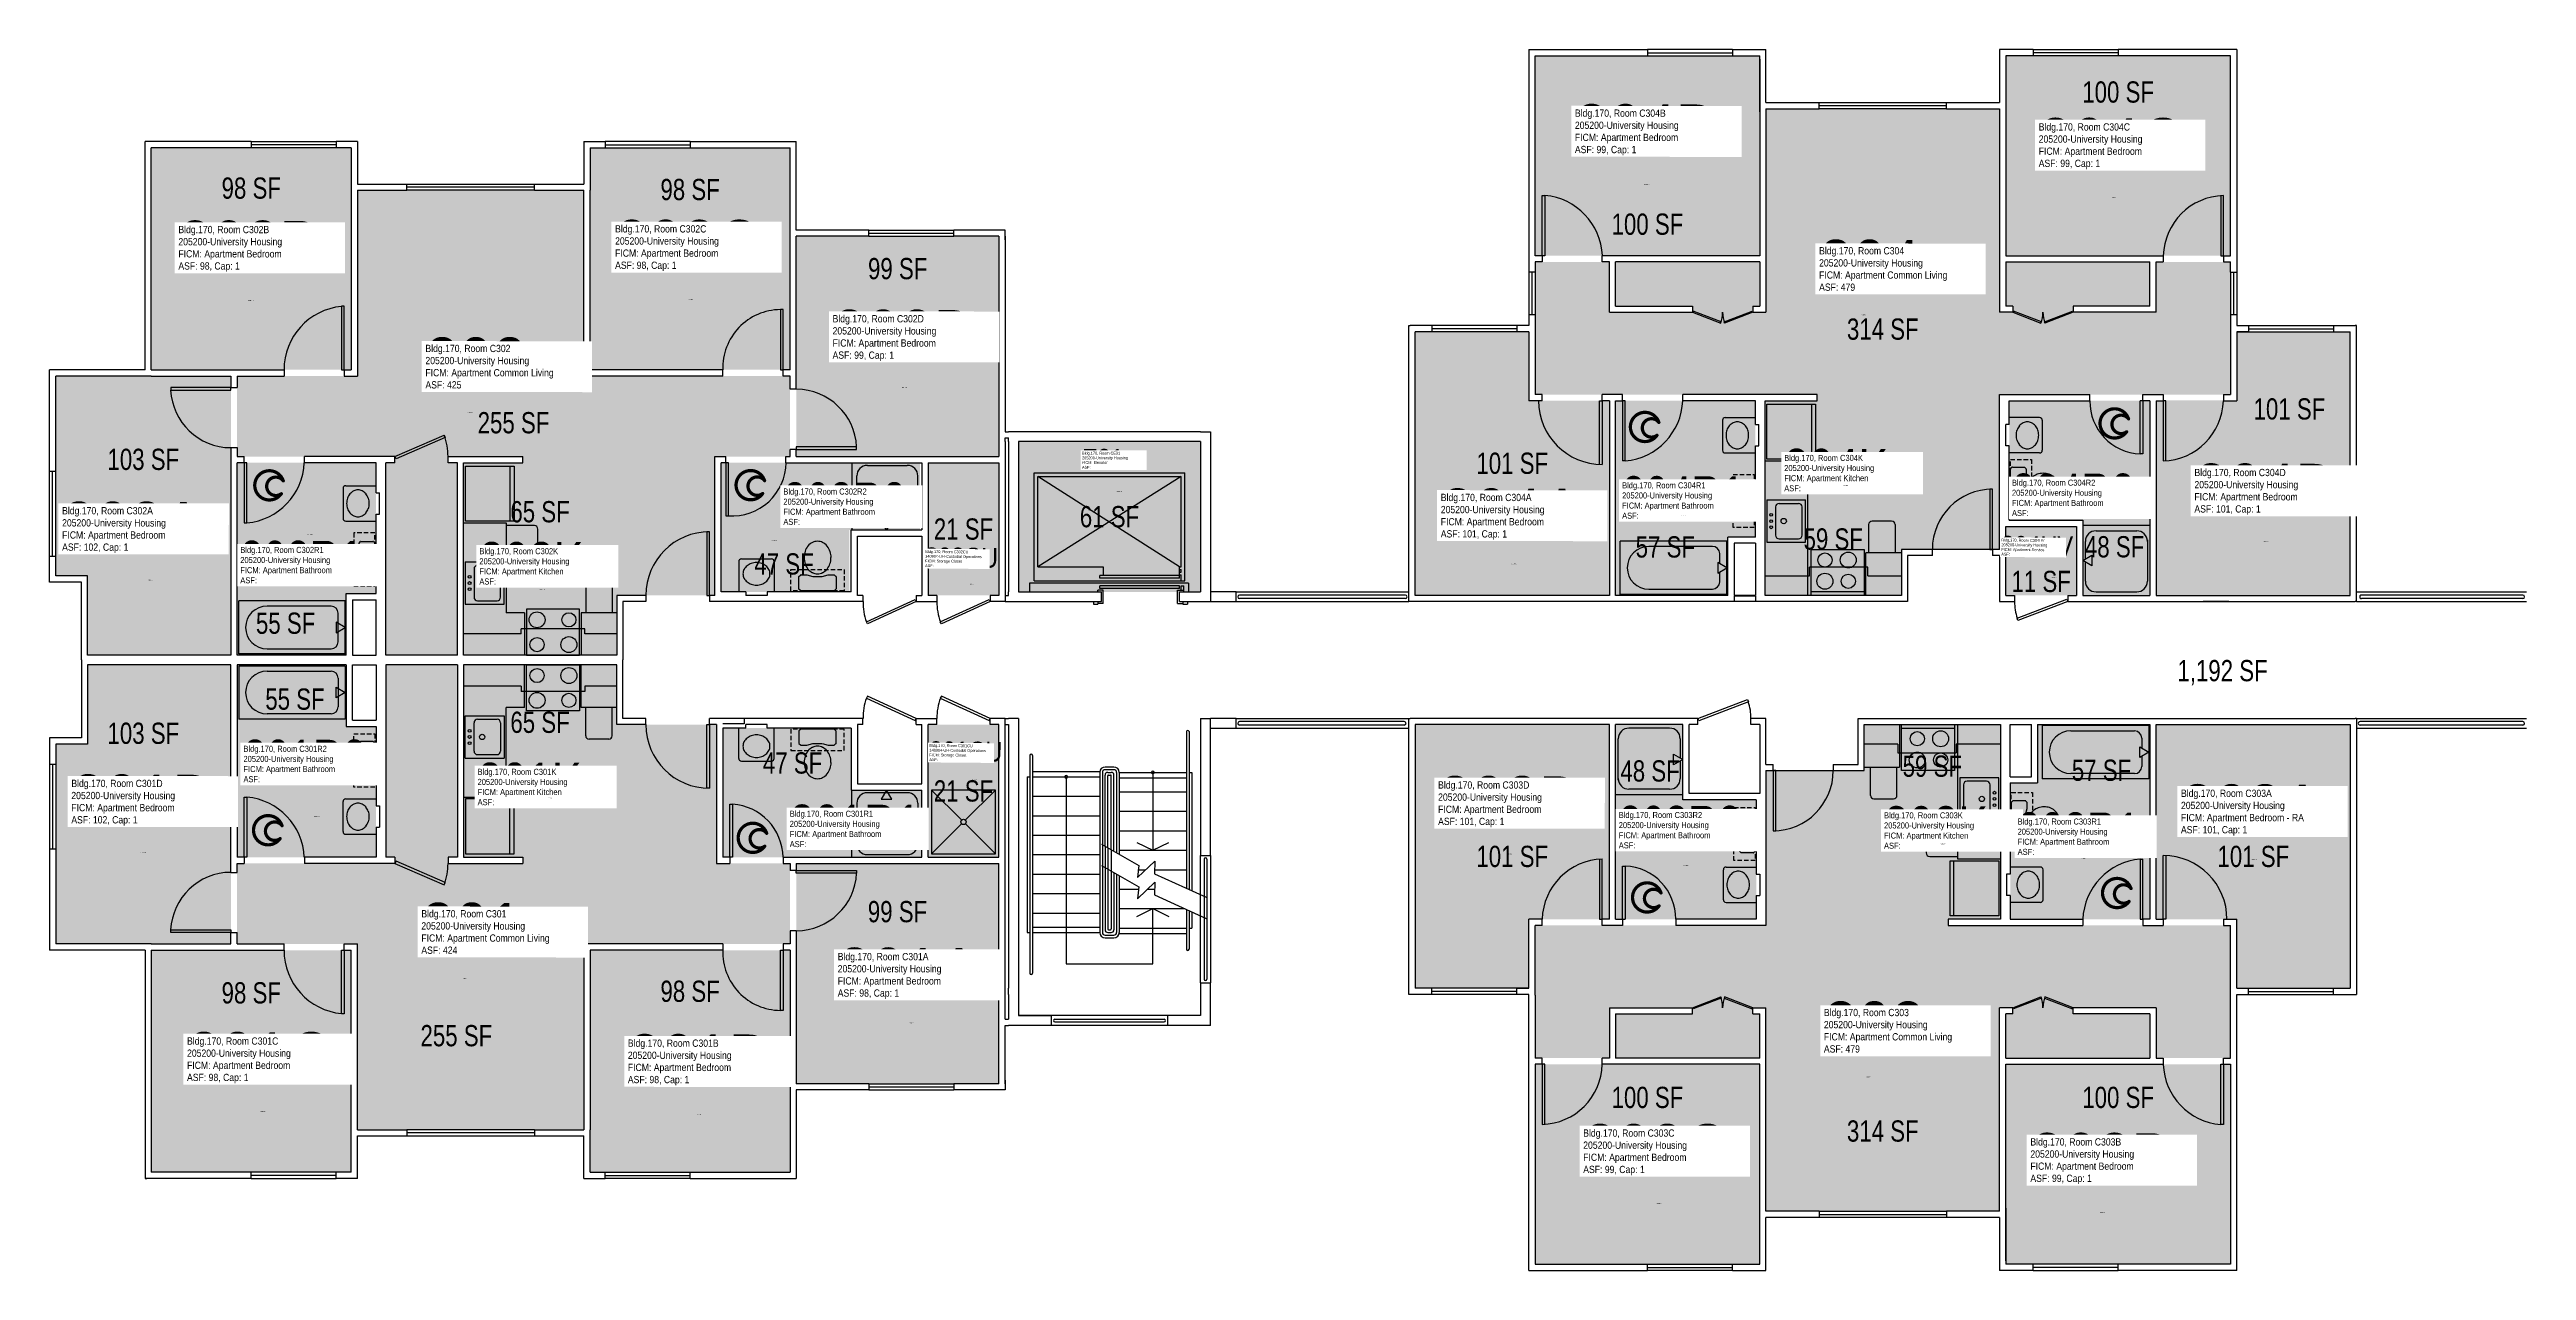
# Model space of a CAD drawing. Header units: inches. Extents: x -54 to 2416, y -88 to 674.
# Drawn here: x -54 to 1346, y -52 to 638 of the extents above; entities that cross this region are included whole.
import ezdxf
from ezdxf.enums import TextEntityAlignment as Align

# ---------------------------------------------------------------- set-up
doc = ezdxf.new("R2010")
doc.units = ezdxf.units.IN
doc.header["$LTSCALE"] = 10
doc.header["$MEASUREMENT"] = 0
doc.linetypes.add('DASHED2', pattern=[0.375, 0.25, -0.125])
doc.layers.get('0').update_dxf_attribs({"linetype": 'CONTINUOUS'})
for name, color, linetype in [('A-DOOR', 2, 'CONTINUOUS'), ('A-FLOR', 3, 'CONTINUOUS'), ('A-GLAZ', 1, 'CONTINUOUS'), ('A-IDEN-ICON', 4, 'CONTINUOUS'), ('A-IDEN-RNUM', 7, 'CONTINUOUS'), ('A-IDEN-SNUM', 4, 'CONTINUOUS'), ('A-IDEN-VNUM', 4, 'CONTINUOUS'), ('A-WALL', 5, 'CONTINUOUS'), ('AREA-TEXT', 3, 'CONTINUOUS'), ('P-SANR-FIXT', 2, 'CONTINUOUS'), ('Rooms-Category-Color', 7, 'CONTINUOUS'), ('Rooms-College-Color', 7, 'CONTINUOUS'), ('Rooms-Department-Color', 7, 'CONTINUOUS'), ('Rooms-Division-Color', 7, 'CONTINUOUS'), ('Rooms-Information', 7, 'CONTINUOUS')]:
    doc.layers.add(name, color=color, linetype=linetype)
doc.styles.add('CP_AREA', font='arial.ttf', dxfattribs={"height": 15})
doc.styles.add('CP_ROOMSNUMBER', font='arial.ttf', dxfattribs={"height": 1})
doc.styles.add('CP_ROOMVNUMBER', font='arial.ttf', dxfattribs={"width": 0.85, "height": 0.075})

msp = doc.modelspace()

# ---------------------------------------------------------------- texts
at = {"layer": 'A-IDEN-RNUM', "style": 'CP_ROOMSNUMBER'}
for s, rotation, p in [('0304-B0', 359.98, (847.3, 561.7)), ('0304-C0', 359.9761, (1111.6, 554.3)), ('0302-B0', 359.98, (58.2, 495.9)), ('0302-C0', 359.9761, (307.1, 496.7)), ('0304-00', 359.98, (969.5, 487.8)), ('0302-D0', 359.98, (427.7, 446.7)), ('0302-00', 360, (182, 432.6)), ('0E31-00', 0.06, (549.1, 387.9)), ('0304-D0', 359.98, (1197.3, 359.8)), ('0302-A0', 359.9761, (1.6, 338.1)), ('0302-CU', 359.5203, (466.2, 335.7)), ('0304-A0', 359.9761, (772.2, 347.1)), ('0304-HV', 359.5203, (1077.5, 339.6)), ('0301-CU', 359.5203, (467.3, 225.3)), ('0301-D0', 359.98, (-2.5, 184.1)), ('0303-D0', 359.98, (769.9, 183.2)), ('0303-A0', 360, (1190.5, 179.9)), ('0301-00', 359.98, (179.6, 113)), ('0301-A0', 359.9761, (431.4, 87.6)), ('0303-00', 359.98, (972.3, 57.2)), ('0301-C0', 359.9761, (65.1, 37.7)), ('0301-B0', 359.98, (312.2, 36.1)), ('0303-C0', 359.9761, (854.1, -14.3)), ('0303-B0', 359.98, (1104.8, -19.6))]:
    msp.add_text(s, height=0.36, rotation=rotation, dxfattribs=at).set_placement(p)
for s, p in [('0304-K0', (959.5, 391.5)), ('0304-R2', (1091.2, 388.4)), ('0302-R1', (91.6, 363.7)), ('0304-R1', (867.8, 374.3)), ('0302-R2', (354, 360.5)), ('0302-K0', (222.8, 332.8)), ('0301-K0', (227.8, 214.8)), ('0301-R2', (95.5, 204.2)), ('0301-R1', (370.3, 202.2)), ('0303-K0', (1014.5, 188.8)), ('0303-R2', (869.4, 176.7)), ('0303-R1', (1094.2, 180.7))]:
    msp.add_text(s, height=0.36, dxfattribs=at).set_placement(p)
at = {"layer": 'A-IDEN-SNUM', "style": 'CP_ROOMSNUMBER'}
for s, rotation, p in [('1700C304B0', 359.98, (847.3, 561.7)), ('1700C304C0', 359.9761, (1111.6, 554.3)), ('1700C302B0', 359.98, (58.2, 495.9)), ('1700C302C0', 359.9761, (307.1, 496.7)), ('1700C30400', 359.98, (969.5, 487.8)), ('1700C302D0', 359.98, (427.7, 446.7)), ('1700C30200', 360, (182, 432.6)), ('1700CE3100', 0.06, (549.1, 387.9)), ('1700C304D0', 359.98, (1197.3, 359.8)), ('1700C302A0', 359.9761, (1.6, 338.1)), ('1700C302CU', 359.5203, (466.2, 335.7)), ('1700C304A0', 359.9761, (772.2, 347.1)), ('1700C304HV', 359.5203, (1077.5, 339.6)), ('1700C301CU', 359.5203, (467.3, 225.3)), ('1700C301D0', 359.98, (-2.5, 184.1)), ('1700C303D0', 359.98, (769.9, 183.2)), ('1700C303A0', 360, (1190.5, 179.9)), ('1700C30100', 359.98, (179.6, 113)), ('1700C301A0', 359.9761, (431.4, 87.6)), ('1700C30300', 359.98, (972.3, 57.2)), ('1700C301C0', 359.9761, (65.1, 37.7)), ('1700C301B0', 359.98, (312.2, 36.1)), ('1700C303C0', 359.9761, (854.1, -14.3)), ('1700C303B0', 359.98, (1104.8, -19.6))]:
    msp.add_text(s, height=0.36, rotation=rotation, dxfattribs=at).set_placement(p)
for s, p in [('1700C304K0', (959.5, 391.5)), ('1700C304R2', (1091.2, 388.4)), ('1700C302R1', (91.6, 363.7)), ('1700C304R1', (867.8, 374.3)), ('1700C302R2', (354, 360.5)), ('1700C302K0', (222.8, 332.8)), ('1700C301K0', (227.8, 214.8)), ('1700C301R2', (95.5, 204.2)), ('1700C301R1', (370.3, 202.2)), ('1700C303K0', (1014.5, 188.8)), ('1700C303R2', (869.4, 176.7)), ('1700C303R1', (1094.2, 180.7))]:
    msp.add_text(s, height=0.36, dxfattribs=at).set_placement(p)
at = {"layer": 'A-IDEN-VNUM', "style": 'CP_ROOMVNUMBER', "width": 0.85}
for s, height, rotation, p in [('304B', 28.8, 359.9761, (808, 578.2)), ('304C', 28.8, 359.9761, (1070.1, 570.4)), ('302B', 28.8, 359.9761, (18.8, 512.4)), ('302C', 28.8, 359.9761, (265.6, 512.8)), ('304', 28.8, 359.9761, (946, 501.6)), ('302D', 28.8, 359.9761, (388.5, 462)), ('302', 28.8, 359.9761, (158.4, 446.4)), ('E31', 11.14, 0.0585, (529.5, 401.1)), ('304D', 28.8, 359.9761, (1158.1, 375.1)), ('302A', 28.8, 359.9801, (-46.9, 353.5)), ('304A', 28.8, 359.9801, (732.2, 361)), ('302CU', 11.14, 359.5203, (440.8, 345.5)), ('304HV', 11.14, 359.5203, (1049, 352)), ('301CU', 11.14, 359.5203, (443.2, 235.9)), ('301D', 28.8, 359.9761, (-41.7, 199.4)), ('303D', 28.8, 359.9761, (730.7, 198.5)), ('303A', 28.8, 359.9801, (1150.5, 193.8)), ('301', 28.8, 359.9761, (156.1, 126.9)), ('301A', 28.8, 359.9801, (391.4, 101.5)), ('303', 28.8, 359.9761, (948.7, 71.1)), ('301C', 28.8, 359.9761, (23.7, 53.8)), ('301B', 28.8, 359.9761, (272.8, 52.6)), ('303C', 28.8, 359.9761, (812.7, 1.8)), ('303B', 28.8, 359.9761, (1065.4, -3.2))]:
    msp.add_text(s, height=height, rotation=rotation, dxfattribs=at).set_placement(p)
at = {"layer": 'A-IDEN-VNUM', "style": 'CP_ROOMVNUMBER'}
for s, width, p in [('304K', 0.75, (926.3, 388.3)), ('302R2', 0.7, (360.7, 369.3)), ('304R1', 0.7, (834.7, 372.8, 0)), ('304R2', 0.7, (1055, 374.3)), ('302R1', 0.7, (53.8, 336.3)), ('302K', 0.75, (188.9, 335.6)), ('301R2', 0.7, (55.6, 223.9)), ('301K', 0.75, (187.9, 210.9)), ('301R1', 0.75, (364.3, 187.2)), ('303R2', 0.7, (832.8, 186.5)), ('303K', 0.75, (982.7, 186.3, 0)), ('303R1', 0.7, (1058.2, 182.8))]:
    msp.add_text(s, height=24, dxfattribs=dict(at, width=width)).set_placement(p)
at = {"layer": 'AREA-TEXT', "style": 'CP_AREA', "width": 0.75}
for s, p in [('100 SF', (1115, 614)), ('98 SF', (60, 559.7)), ('98 SF', (308, 558.9)), ('100 SF', (849, 539.3)), ('99 SF', (425.3, 514.2)), ('314 SF', (982, 480)), ('101 SF', (1211.8, 434.9)), ('255 SF', (208.2, 427.1)), ('103 SF', (-1, 406.4)), ('101 SF', (772.6, 404.2)), ('65 SF', (223.2, 376.8)), ('61 SF', (545, 374)), ('21 SF', (462.5, 367)), ('59 SF', (954, 361.4)), ('47 SF', (361.1, 347.3)), ('57 SF', (859.1, 356.9)), ('48 SF', (1113, 357)), ('11 SF', (1071.5, 337.4)), ('55 SF', (79.4, 313.8)), ('1,192 SF', (1174, 287)), ('55 SF', (84.7, 270.9)), ('103 SF', (-1, 251.6)), ('65 SF', (223.2, 257.8)), ('47 SF', (365.9, 234.8)), ('59 SF', (1010, 233)), ('21 SF', (462.5, 219)), ('48 SF', (850.5, 230.3)), ('57 SF', (1105.6, 230.7)), ('101 SF', (772.6, 182)), ('101 SF', (1191.4, 182)), ('99 SF', (425.2, 150.8)), ('98 SF', (60, 104.9)), ('98 SF', (308, 105.8)), ('255 SF', (175.9, 80.7)), ('100 SF', (849, 45.8)), ('100 SF', (1115, 45.8)), ('314 SF', (982, 26.8))]:
    msp.add_text(s, height=12, dxfattribs=at).set_placement(p, align=Align.MIDDLE_CENTER)

# ---------------------------------------------------------------- blocks, each defined once
blk = doc.blocks.new('CPBATH')
at = {"color": 0, "linetype": 'ByBlock', "const_width": 0.0127}
for points in [[(0.0571, 0.0168, 0.861492), (-0.0551, 0, 1)], [(-0.0551, 0, 0.726902), (0.0487, -0.0337, 1)], [(0.0571, 0.0168, 0.729002), (-0.0084, -0.0042, 1)], [(-0.0084, -0.0042, 0.609468), (0.0487, -0.0337, 1)]]:
    blk.add_lwpolyline(points, format="xyb", dxfattribs=at)
at = {"color": 0, "linetype": 'ByBlock', "const_width": 0.00637}
for points in [[(0.0544, 0.0152, 1), (0.0599, 0.0184, 1)], [(0.0459, -0.0353, 1), (0.0515, -0.0321, 1)]]:
    blk.add_lwpolyline(points, format="xyb", close=True, dxfattribs=at)

# ---------------------------------------------------------------- hatches: boundary and pattern name
at = {"layer": 'Rooms-Category-Color', "true_color": 0x728ef3}
for points in [[(912.5, 521.5), (785.5, 521.5), (785.5, 634.5), (912.5, 634.5)], [(1051.5, 634.5), (1051.5, 521.5), (1178.5, 521.5), (1178.5, 634.5)], [(1178.5, 518), (1178.5, 443), (1048, 443), (1048, 355.5), (992.5, 355.5), (992.5, 439.5), (945, 439.5), (945, 443), (785.5, 443), (785.5, 518), (827.5, 518), (827.5, 489.5), (874.5, 489.5), (874.5, 493), (831, 493), (831, 518), (912.5, 518), (912.5, 493), (908.5, 493), (908.5, 489.5), (916, 489.5), (916, 604.5), (1048, 604.5), (1048, 489.5), (1055.5, 489.5), (1055.5, 493), (1051.5, 493), (1051.5, 518), (1133, 518), (1133, 493), (1089.5, 493), (1089.5, 489.5), (1136.5, 489.5), (1136.5, 518)], [(3.5, 457), (3.4, 582.5), (116.4, 582.5), (116.5, 457)], [(251.4, 582.5), (364.6, 582.3), (364.5, 457), (251.5, 457)], [(360.5, 408), (364.5, 408), (364.5, 412), (364.5, 453.5), (248, 453.5), (248, 558.5), (120, 558.5), (120, 453.5), (52, 453.5), (52, 408), (56, 408), (90, 408), (141.2, 408), (141.2, 404.5), (136, 404.5), (136, 295.7), (176.5, 295.7), (176.5, 404.5), (171.2, 404.5), (171.2, 408), (213.5, 408), (213.5, 404.5), (266.5, 404.5), (266.5, 329.5), (322, 329.5), (322, 408)], [(368, 532.5), (368, 408), (482.5, 408), (482.5, 532.5)], [(827.5, 329.7), (717.7, 329.7), (717.7, 478.7), (782, 478.7), (782, 439.5), (827.5, 439.5)], [(1182, 478.5), (1182, 439.7), (1136.5, 439.7), (1136.5, 329.7), (1246.2, 329.7), (1246.2, 478.5)], [(-32.5, 295.7), (48.5, 295.7), (48.5, 453.5), (-50.5, 453.5), (-50.5, 340.5), (-32.5, 340.5)], [(831, 439.5), (910, 439.5), (910, 362.5), (894.5, 362.5), (894.5, 329.5), (831, 329.5), (831, 439.5)], [(915.5, 439.5), (992.5, 439.5), (992.5, 329.5), (915.5, 329.5)], [(1133, 439.5), (1053.5, 439.5), (1053.5, 372), (1095, 372), (1095, 329.5), (1133, 329.5)], [(90, 404.5), (52, 404.5), (52, 295.7), (113.7, 295.7), (113.7, 330.5), (130.5, 330.5), (130.5, 404.5)], [(266.5, 404.5), (180, 404.5), (180, 295.7), (266.5, 295.7)], [(329.5, 404.5), (325.5, 404.5), (325.5, 331.5), (398, 331.5), (398, 366.5), (438, 366.5), (438, 404.5), (359.5, 404.5)], [(482.5, 329.5), (442.5, 329.5), (442.5, 404.5), (482.5, 404.5)], [(1091.5, 368.5), (1051.5, 368.5), (1051.5, 329.5), (1091.5, 329.5)], [(48.5, 132.5), (48.5, 290.2), (-32.5, 290.2), (-32.5, 245.5), (-50.5, 245.5), (-50.5, 132.5)], [(90, 181.5), (52, 181.5), (52, 290.2), (113.7, 290.2), (113.7, 255.5), (130.5, 255.5), (130.5, 181.5)], [(360.5, 178), (364.5, 178), (364.5, 174), (364.5, 132.5), (248, 132.5), (248, 27.5), (120, 27.5), (120, 132.5), (52, 132.5), (52, 178), (56, 178), (90, 178), (141.2, 178), (141.2, 181.5), (136, 181.5), (136, 290.2), (176.5, 290.2), (176.5, 181.5), (171.2, 181.5), (171.2, 178), (213.5, 178), (213.5, 181.5), (266.5, 181.5), (266.5, 256.5), (323, 256.5), (323, 178)], [(266.5, 181.5), (180, 181.5), (180, 290.2), (266.5, 290.2)], [(330.5, 181.5), (326.5, 181.5), (326.5, 254.5), (399, 254.5), (399, 219.5), (439, 219.5), (439, 181.5), (360.5, 181.5)], [(442.5, 181.5), (482.5, 181.5), (482.5, 256.5), (442.5, 256.5)], [(827.5, 256.5), (717.7, 256.5), (717.7, 107.5), (782, 107.5), (782, 146.5), (827.5, 146.5)], [(869, 256.5), (869, 214), (910.5, 214), (910.5, 146.5), (831, 146.5), (831, 256.5)], [(971.5, 256.5), (1048.5, 256.5), (1048.5, 146.5), (971.5, 146.5)], [(1069.5, 256.5), (1133, 256.5), (1133, 146.5), (1054, 146.5), (1054, 223.5), (1069.5, 223.5)], [(1182, 107.5), (1182, 146.5), (1136.5, 146.5), (1136.5, 256.5), (1246.2, 256.5), (1246.2, 107.5)], [(785.5, 68), (785.5, 143), (916, 143), (916, 230.5), (971.5, 230.5), (971.5, 146.5), (1019, 146.5), (1019, 143), (1178.5, 143), (1178.5, 68), (1136.5, 68), (1136.5, 96.5), (1089.5, 96.5), (1089.5, 93), (1133, 93), (1133, 68), (1051.5, 68), (1051.5, 93), (1055.5, 93), (1055.5, 96.5), (1048, 96.5), (1048, -18.5), (916, -18.5), (916, 96.5), (908.5, 96.5), (908.5, 93), (912.5, 93), (912.5, 68), (831, 68), (831, 93), (874.5, 93), (874.5, 96.5), (827.5, 96.5), (827.5, 68)], [(368, 178), (368, 53.5), (482.5, 53.5), (482.5, 178)], [(3.5, 3.5), (3.5, 129), (116.5, 129), (116.5, 3.5)], [(251.5, 129), (364.5, 129), (364.5, 3.5), (251.5, 3.5)], [(912.5, 64.5), (785.5, 64.5), (785.5, -48.5), (912.5, -48.5)], [(1051.5, -48.5), (1051.5, 64.5), (1178.5, 64.5), (1178.5, -48.5)]]:
    msp.add_hatch(color=171, dxfattribs=at).paths.add_polyline_path(points)
at = {"layer": 'Rooms-Category-Color', "true_color": 0xadadad}
msp.add_hatch(color=253, dxfattribs=at).paths.add_polyline_path([(596.5, 331.5), (493.5, 331.5), (493.5, 416.5), (596.5, 416.5)])
at = {"layer": 'Rooms-College-Color', "true_color": 0xadadad}
for points in [[(912.5, 521.5), (785.5, 521.5), (785.5, 634.5), (912.5, 634.5)], [(1051.5, 634.5), (1051.5, 521.5), (1178.5, 521.5), (1178.5, 634.5)], [(1178.5, 518), (1178.5, 443), (1048, 443), (1048, 355.5), (992.5, 355.5), (992.5, 439.5), (945, 439.5), (945, 443), (785.5, 443), (785.5, 518), (827.5, 518), (827.5, 489.5), (874.5, 489.5), (874.5, 493), (831, 493), (831, 518), (912.5, 518), (912.5, 493), (908.5, 493), (908.5, 489.5), (916, 489.5), (916, 604.5), (1048, 604.5), (1048, 489.5), (1055.5, 489.5), (1055.5, 493), (1051.5, 493), (1051.5, 518), (1133, 518), (1133, 493), (1089.5, 493), (1089.5, 489.5), (1136.5, 489.5), (1136.5, 518)], [(3.5, 457), (3.4, 582.5), (116.4, 582.5), (116.5, 457)], [(251.4, 582.5), (364.6, 582.3), (364.5, 457), (251.5, 457)], [(360.5, 408), (364.5, 408), (364.5, 412), (364.5, 453.5), (248, 453.5), (248, 558.5), (120, 558.5), (120, 453.5), (52, 453.5), (52, 408), (56, 408), (90, 408), (141.2, 408), (141.2, 404.5), (136, 404.5), (136, 295.7), (176.5, 295.7), (176.5, 404.5), (171.2, 404.5), (171.2, 408), (213.5, 408), (213.5, 404.5), (266.5, 404.5), (266.5, 329.5), (322, 329.5), (322, 408)], [(368, 532.5), (368, 408), (482.5, 408), (482.5, 532.5)], [(827.5, 329.7), (717.7, 329.7), (717.7, 478.7), (782, 478.7), (782, 439.5), (827.5, 439.5)], [(1182, 478.5), (1182, 439.7), (1136.5, 439.7), (1136.5, 329.7), (1246.2, 329.7), (1246.2, 478.5)], [(-32.5, 295.7), (48.5, 295.7), (48.5, 453.5), (-50.5, 453.5), (-50.5, 340.5), (-32.5, 340.5)], [(831, 439.5), (910, 439.5), (910, 362.5), (894.5, 362.5), (894.5, 329.5), (831, 329.5), (831, 439.5)], [(915.5, 439.5), (992.5, 439.5), (992.5, 329.5), (915.5, 329.5)], [(1133, 439.5), (1053.5, 439.5), (1053.5, 372), (1095, 372), (1095, 329.5), (1133, 329.5)], [(596.5, 331.5), (493.5, 331.5), (493.5, 416.5), (596.5, 416.5)], [(90, 404.5), (52, 404.5), (52, 295.7), (113.7, 295.7), (113.7, 330.5), (130.5, 330.5), (130.5, 404.5)], [(266.5, 404.5), (180, 404.5), (180, 295.7), (266.5, 295.7)], [(329.5, 404.5), (325.5, 404.5), (325.5, 331.5), (398, 331.5), (398, 366.5), (438, 366.5), (438, 404.5), (359.5, 404.5)], [(482.5, 329.5), (442.5, 329.5), (442.5, 404.5), (482.5, 404.5)], [(1091.5, 368.5), (1051.5, 368.5), (1051.5, 329.5), (1091.5, 329.5)], [(48.5, 132.5), (48.5, 290.2), (-32.5, 290.2), (-32.5, 245.5), (-50.5, 245.5), (-50.5, 132.5)], [(90, 181.5), (52, 181.5), (52, 290.2), (113.7, 290.2), (113.7, 255.5), (130.5, 255.5), (130.5, 181.5)], [(360.5, 178), (364.5, 178), (364.5, 174), (364.5, 132.5), (248, 132.5), (248, 27.5), (120, 27.5), (120, 132.5), (52, 132.5), (52, 178), (56, 178), (90, 178), (141.2, 178), (141.2, 181.5), (136, 181.5), (136, 290.2), (176.5, 290.2), (176.5, 181.5), (171.2, 181.5), (171.2, 178), (213.5, 178), (213.5, 181.5), (266.5, 181.5), (266.5, 256.5), (323, 256.5), (323, 178)], [(266.5, 181.5), (180, 181.5), (180, 290.2), (266.5, 290.2)], [(330.5, 181.5), (326.5, 181.5), (326.5, 254.5), (399, 254.5), (399, 219.5), (439, 219.5), (439, 181.5), (360.5, 181.5)], [(442.5, 181.5), (482.5, 181.5), (482.5, 256.5), (442.5, 256.5)], [(827.5, 256.5), (717.7, 256.5), (717.7, 107.5), (782, 107.5), (782, 146.5), (827.5, 146.5)], [(869, 256.5), (869, 214), (910.5, 214), (910.5, 146.5), (831, 146.5), (831, 256.5)], [(971.5, 256.5), (1048.5, 256.5), (1048.5, 146.5), (971.5, 146.5)], [(1069.5, 256.5), (1133, 256.5), (1133, 146.5), (1054, 146.5), (1054, 223.5), (1069.5, 223.5)], [(1182, 107.5), (1182, 146.5), (1136.5, 146.5), (1136.5, 256.5), (1246.2, 256.5), (1246.2, 107.5)], [(785.5, 68), (785.5, 143), (916, 143), (916, 230.5), (971.5, 230.5), (971.5, 146.5), (1019, 146.5), (1019, 143), (1178.5, 143), (1178.5, 68), (1136.5, 68), (1136.5, 96.5), (1089.5, 96.5), (1089.5, 93), (1133, 93), (1133, 68), (1051.5, 68), (1051.5, 93), (1055.5, 93), (1055.5, 96.5), (1048, 96.5), (1048, -18.5), (916, -18.5), (916, 96.5), (908.5, 96.5), (908.5, 93), (912.5, 93), (912.5, 68), (831, 68), (831, 93), (874.5, 93), (874.5, 96.5), (827.5, 96.5), (827.5, 68)], [(368, 178), (368, 53.5), (482.5, 53.5), (482.5, 178)], [(3.5, 3.5), (3.5, 129), (116.5, 129), (116.5, 3.5)], [(251.5, 129), (364.5, 129), (364.5, 3.5), (251.5, 3.5)], [(912.5, 64.5), (785.5, 64.5), (785.5, -48.5), (912.5, -48.5)], [(1051.5, -48.5), (1051.5, 64.5), (1178.5, 64.5), (1178.5, -48.5)]]:
    msp.add_hatch(color=253, dxfattribs=at).paths.add_polyline_path(points)
at = {"layer": 'Rooms-Department-Color', "true_color": 0x604aed}
for points in [[(912.5, 521.5), (785.5, 521.5), (785.5, 634.5), (912.5, 634.5)], [(1051.5, 634.5), (1051.5, 521.5), (1178.5, 521.5), (1178.5, 634.5)], [(1178.5, 518), (1178.5, 443), (1048, 443), (1048, 355.5), (992.5, 355.5), (992.5, 439.5), (945, 439.5), (945, 443), (785.5, 443), (785.5, 518), (827.5, 518), (827.5, 489.5), (874.5, 489.5), (874.5, 493), (831, 493), (831, 518), (912.5, 518), (912.5, 493), (908.5, 493), (908.5, 489.5), (916, 489.5), (916, 604.5), (1048, 604.5), (1048, 489.5), (1055.5, 489.5), (1055.5, 493), (1051.5, 493), (1051.5, 518), (1133, 518), (1133, 493), (1089.5, 493), (1089.5, 489.5), (1136.5, 489.5), (1136.5, 518)], [(3.5, 457), (3.4, 582.5), (116.4, 582.5), (116.5, 457)], [(251.4, 582.5), (364.6, 582.3), (364.5, 457), (251.5, 457)], [(360.5, 408), (364.5, 408), (364.5, 412), (364.5, 453.5), (248, 453.5), (248, 558.5), (120, 558.5), (120, 453.5), (52, 453.5), (52, 408), (56, 408), (90, 408), (141.2, 408), (141.2, 404.5), (136, 404.5), (136, 295.7), (176.5, 295.7), (176.5, 404.5), (171.2, 404.5), (171.2, 408), (213.5, 408), (213.5, 404.5), (266.5, 404.5), (266.5, 329.5), (322, 329.5), (322, 408)], [(368, 532.5), (368, 408), (482.5, 408), (482.5, 532.5)], [(827.5, 329.7), (717.7, 329.7), (717.7, 478.7), (782, 478.7), (782, 439.5), (827.5, 439.5)], [(1182, 478.5), (1182, 439.7), (1136.5, 439.7), (1136.5, 329.7), (1246.2, 329.7), (1246.2, 478.5)], [(-32.5, 295.7), (48.5, 295.7), (48.5, 453.5), (-50.5, 453.5), (-50.5, 340.5), (-32.5, 340.5)], [(831, 439.5), (910, 439.5), (910, 362.5), (894.5, 362.5), (894.5, 329.5), (831, 329.5), (831, 439.5)], [(915.5, 439.5), (992.5, 439.5), (992.5, 329.5), (915.5, 329.5)], [(1133, 439.5), (1053.5, 439.5), (1053.5, 372), (1095, 372), (1095, 329.5), (1133, 329.5)], [(90, 404.5), (52, 404.5), (52, 295.7), (113.7, 295.7), (113.7, 330.5), (130.5, 330.5), (130.5, 404.5)], [(266.5, 404.5), (180, 404.5), (180, 295.7), (266.5, 295.7)], [(329.5, 404.5), (325.5, 404.5), (325.5, 331.5), (398, 331.5), (398, 366.5), (438, 366.5), (438, 404.5), (359.5, 404.5)], [(482.5, 329.5), (442.5, 329.5), (442.5, 404.5), (482.5, 404.5)], [(1091.5, 368.5), (1051.5, 368.5), (1051.5, 329.5), (1091.5, 329.5)], [(48.5, 132.5), (48.5, 290.2), (-32.5, 290.2), (-32.5, 245.5), (-50.5, 245.5), (-50.5, 132.5)], [(90, 181.5), (52, 181.5), (52, 290.2), (113.7, 290.2), (113.7, 255.5), (130.5, 255.5), (130.5, 181.5)], [(360.5, 178), (364.5, 178), (364.5, 174), (364.5, 132.5), (248, 132.5), (248, 27.5), (120, 27.5), (120, 132.5), (52, 132.5), (52, 178), (56, 178), (90, 178), (141.2, 178), (141.2, 181.5), (136, 181.5), (136, 290.2), (176.5, 290.2), (176.5, 181.5), (171.2, 181.5), (171.2, 178), (213.5, 178), (213.5, 181.5), (266.5, 181.5), (266.5, 256.5), (323, 256.5), (323, 178)], [(266.5, 181.5), (180, 181.5), (180, 290.2), (266.5, 290.2)], [(330.5, 181.5), (326.5, 181.5), (326.5, 254.5), (399, 254.5), (399, 219.5), (439, 219.5), (439, 181.5), (360.5, 181.5)], [(442.5, 181.5), (482.5, 181.5), (482.5, 256.5), (442.5, 256.5)], [(827.5, 256.5), (717.7, 256.5), (717.7, 107.5), (782, 107.5), (782, 146.5), (827.5, 146.5)], [(869, 256.5), (869, 214), (910.5, 214), (910.5, 146.5), (831, 146.5), (831, 256.5)], [(971.5, 256.5), (1048.5, 256.5), (1048.5, 146.5), (971.5, 146.5)], [(1069.5, 256.5), (1133, 256.5), (1133, 146.5), (1054, 146.5), (1054, 223.5), (1069.5, 223.5)], [(1182, 107.5), (1182, 146.5), (1136.5, 146.5), (1136.5, 256.5), (1246.2, 256.5), (1246.2, 107.5)], [(785.5, 68), (785.5, 143), (916, 143), (916, 230.5), (971.5, 230.5), (971.5, 146.5), (1019, 146.5), (1019, 143), (1178.5, 143), (1178.5, 68), (1136.5, 68), (1136.5, 96.5), (1089.5, 96.5), (1089.5, 93), (1133, 93), (1133, 68), (1051.5, 68), (1051.5, 93), (1055.5, 93), (1055.5, 96.5), (1048, 96.5), (1048, -18.5), (916, -18.5), (916, 96.5), (908.5, 96.5), (908.5, 93), (912.5, 93), (912.5, 68), (831, 68), (831, 93), (874.5, 93), (874.5, 96.5), (827.5, 96.5), (827.5, 68)], [(368, 178), (368, 53.5), (482.5, 53.5), (482.5, 178)], [(3.5, 3.5), (3.5, 129), (116.5, 129), (116.5, 3.5)], [(251.5, 129), (364.5, 129), (364.5, 3.5), (251.5, 3.5)], [(912.5, 64.5), (785.5, 64.5), (785.5, -48.5), (912.5, -48.5)], [(1051.5, -48.5), (1051.5, 64.5), (1178.5, 64.5), (1178.5, -48.5)]]:
    msp.add_hatch(color=173, dxfattribs=at).paths.add_polyline_path(points)
at = {"layer": 'Rooms-Department-Color', "true_color": 0xacacac}
msp.add_hatch(color=253, dxfattribs=at).paths.add_polyline_path([(596.5, 331.5), (493.5, 331.5), (493.5, 416.5), (596.5, 416.5)])
at = {"layer": 'Rooms-Division-Color', "true_color": 0x604aed}
for points in [[(912.5, 521.5), (785.5, 521.5), (785.5, 634.5), (912.5, 634.5)], [(1051.5, 634.5), (1051.5, 521.5), (1178.5, 521.5), (1178.5, 634.5)], [(1178.5, 518), (1178.5, 443), (1048, 443), (1048, 355.5), (992.5, 355.5), (992.5, 439.5), (945, 439.5), (945, 443), (785.5, 443), (785.5, 518), (827.5, 518), (827.5, 489.5), (874.5, 489.5), (874.5, 493), (831, 493), (831, 518), (912.5, 518), (912.5, 493), (908.5, 493), (908.5, 489.5), (916, 489.5), (916, 604.5), (1048, 604.5), (1048, 489.5), (1055.5, 489.5), (1055.5, 493), (1051.5, 493), (1051.5, 518), (1133, 518), (1133, 493), (1089.5, 493), (1089.5, 489.5), (1136.5, 489.5), (1136.5, 518)], [(3.5, 457), (3.4, 582.5), (116.4, 582.5), (116.5, 457)], [(251.4, 582.5), (364.6, 582.3), (364.5, 457), (251.5, 457)], [(360.5, 408), (364.5, 408), (364.5, 412), (364.5, 453.5), (248, 453.5), (248, 558.5), (120, 558.5), (120, 453.5), (52, 453.5), (52, 408), (56, 408), (90, 408), (141.2, 408), (141.2, 404.5), (136, 404.5), (136, 295.7), (176.5, 295.7), (176.5, 404.5), (171.2, 404.5), (171.2, 408), (213.5, 408), (213.5, 404.5), (266.5, 404.5), (266.5, 329.5), (322, 329.5), (322, 408)], [(368, 532.5), (368, 408), (482.5, 408), (482.5, 532.5)], [(827.5, 329.7), (717.7, 329.7), (717.7, 478.7), (782, 478.7), (782, 439.5), (827.5, 439.5)], [(1182, 478.5), (1182, 439.7), (1136.5, 439.7), (1136.5, 329.7), (1246.2, 329.7), (1246.2, 478.5)], [(-32.5, 295.7), (48.5, 295.7), (48.5, 453.5), (-50.5, 453.5), (-50.5, 340.5), (-32.5, 340.5)], [(831, 439.5), (910, 439.5), (910, 362.5), (894.5, 362.5), (894.5, 329.5), (831, 329.5), (831, 439.5)], [(915.5, 439.5), (992.5, 439.5), (992.5, 329.5), (915.5, 329.5)], [(1133, 439.5), (1053.5, 439.5), (1053.5, 372), (1095, 372), (1095, 329.5), (1133, 329.5)], [(90, 404.5), (52, 404.5), (52, 295.7), (113.7, 295.7), (113.7, 330.5), (130.5, 330.5), (130.5, 404.5)], [(266.5, 404.5), (180, 404.5), (180, 295.7), (266.5, 295.7)], [(329.5, 404.5), (325.5, 404.5), (325.5, 331.5), (398, 331.5), (398, 366.5), (438, 366.5), (438, 404.5), (359.5, 404.5)], [(482.5, 329.5), (442.5, 329.5), (442.5, 404.5), (482.5, 404.5)], [(1091.5, 368.5), (1051.5, 368.5), (1051.5, 329.5), (1091.5, 329.5)], [(48.5, 132.5), (48.5, 290.2), (-32.5, 290.2), (-32.5, 245.5), (-50.5, 245.5), (-50.5, 132.5)], [(90, 181.5), (52, 181.5), (52, 290.2), (113.7, 290.2), (113.7, 255.5), (130.5, 255.5), (130.5, 181.5)], [(360.5, 178), (364.5, 178), (364.5, 174), (364.5, 132.5), (248, 132.5), (248, 27.5), (120, 27.5), (120, 132.5), (52, 132.5), (52, 178), (56, 178), (90, 178), (141.2, 178), (141.2, 181.5), (136, 181.5), (136, 290.2), (176.5, 290.2), (176.5, 181.5), (171.2, 181.5), (171.2, 178), (213.5, 178), (213.5, 181.5), (266.5, 181.5), (266.5, 256.5), (323, 256.5), (323, 178)], [(266.5, 181.5), (180, 181.5), (180, 290.2), (266.5, 290.2)], [(330.5, 181.5), (326.5, 181.5), (326.5, 254.5), (399, 254.5), (399, 219.5), (439, 219.5), (439, 181.5), (360.5, 181.5)], [(442.5, 181.5), (482.5, 181.5), (482.5, 256.5), (442.5, 256.5)], [(827.5, 256.5), (717.7, 256.5), (717.7, 107.5), (782, 107.5), (782, 146.5), (827.5, 146.5)], [(869, 256.5), (869, 214), (910.5, 214), (910.5, 146.5), (831, 146.5), (831, 256.5)], [(971.5, 256.5), (1048.5, 256.5), (1048.5, 146.5), (971.5, 146.5)], [(1069.5, 256.5), (1133, 256.5), (1133, 146.5), (1054, 146.5), (1054, 223.5), (1069.5, 223.5)], [(1182, 107.5), (1182, 146.5), (1136.5, 146.5), (1136.5, 256.5), (1246.2, 256.5), (1246.2, 107.5)], [(785.5, 68), (785.5, 143), (916, 143), (916, 230.5), (971.5, 230.5), (971.5, 146.5), (1019, 146.5), (1019, 143), (1178.5, 143), (1178.5, 68), (1136.5, 68), (1136.5, 96.5), (1089.5, 96.5), (1089.5, 93), (1133, 93), (1133, 68), (1051.5, 68), (1051.5, 93), (1055.5, 93), (1055.5, 96.5), (1048, 96.5), (1048, -18.5), (916, -18.5), (916, 96.5), (908.5, 96.5), (908.5, 93), (912.5, 93), (912.5, 68), (831, 68), (831, 93), (874.5, 93), (874.5, 96.5), (827.5, 96.5), (827.5, 68)], [(368, 178), (368, 53.5), (482.5, 53.5), (482.5, 178)], [(3.5, 3.5), (3.5, 129), (116.5, 129), (116.5, 3.5)], [(251.5, 129), (364.5, 129), (364.5, 3.5), (251.5, 3.5)], [(912.5, 64.5), (785.5, 64.5), (785.5, -48.5), (912.5, -48.5)], [(1051.5, -48.5), (1051.5, 64.5), (1178.5, 64.5), (1178.5, -48.5)]]:
    msp.add_hatch(color=173, dxfattribs=at).paths.add_polyline_path(points)
at = {"layer": 'Rooms-Division-Color', "true_color": 0xadadad}
msp.add_hatch(color=253, dxfattribs=at).paths.add_polyline_path([(596.5, 331.5), (493.5, 331.5), (493.5, 416.5), (596.5, 416.5)])

# ---------------------------------------------------------------- linework, layer by layer
at = {"layer": 'A-DOOR'}
for p, q in [((789.5, 555.5), (791, 555.5)), ((789.5, 521.5), (789.5, 555.5)), ((791, 555.5), (791, 521.5)), ((1173, 555.5), (1173, 521.5)), ((1174.5, 521.5), (1174.5, 555.5)), ((791, 521.5), (789.5, 521.5)), ((1173, 521.5), (1174.5, 521.5)), ((111, 493), (111, 457)), ((112.5, 493), (111, 493)), ((112.5, 457), (112.5, 493)), ((359, 491), (359, 457)), ((360.5, 491), (359, 491)), ((360.5, 457), (360.5, 491)), ((874.8, 490.2), (874.5, 489.5)), ((890.6, 484.1), (874.8, 490.2)), ((892.4, 484.1), (908.2, 490.2)), ((908.2, 490.2), (908.5, 489.5)), ((1055.8, 490.2), (1055.5, 489.5)), ((1071.6, 484.1), (1055.8, 490.2)), ((1073.4, 484.1), (1089.2, 490.2)), ((1089.2, 490.2), (1089.5, 489.5)), ((874.5, 489.5), (890.4, 483.4)), ((890.4, 483.4), (890.6, 484.1)), ((892.6, 483.4), (892.4, 484.1)), ((908.5, 489.5), (892.6, 483.4)), ((1055.5, 489.5), (1071.4, 483.4)), ((1071.4, 483.4), (1071.6, 484.1)), ((1073.6, 483.4), (1073.4, 484.1)), ((1089.5, 489.5), (1073.6, 483.4)), ((111, 457), (112.5, 457)), ((359, 457), (360.5, 457)), ((14.5, 447), (14.5, 445.5)), ((48.5, 447), (14.5, 447)), ((14.5, 445.5), (48.5, 445.5)), ((48.5, 445.5), (48.5, 447)), ((822, 403.5), (822, 439.5)), ((822, 439.5), (823.5, 439.5)), ((823.5, 439.5), (823.5, 403.5)), ((836.5, 439.5), (835, 439.5)), ((835, 439.5), (835, 405.5)), ((836.5, 405.5), (836.5, 439.5)), ((1129, 439.5), (1127.5, 439.5)), ((1127.5, 409.5), (1127.5, 439.5)), ((1129, 439.5), (1129, 409.5)), ((1142, 439.5), (1140.5, 439.5)), ((1140.5, 439.5), (1140.5, 405.5)), ((1142, 405.5), (1142, 439.5)), ((141.2, 408), (169, 420.1)), ((169, 420.1), (169.5, 418.7)), ((141.8, 406.7), (141.2, 408)), ((169.5, 418.7), (141.8, 406.7)), ((402, 413.5), (368, 413.5)), ((368, 413.5), (368, 412)), ((368, 412), (402, 412)), ((402, 412), (402, 413.5)), ((1129, 409.5), (1127.5, 409.5)), ((56, 404.5), (56, 370.5)), ((57.5, 404.5), (56, 404.5)), ((57.5, 370.5), (57.5, 404.5)), ((328.1, 404.5), (328.1, 374.5)), ((329.6, 404.5), (328.1, 404.5)), ((329.6, 374.5), (329.6, 404.5)), ((836.5, 405.5), (835, 405.5)), ((1042.5, 389.5), (1042.5, 355.5)), ((1044, 389.5), (1042.5, 389.5)), ((1044, 355.5), (1044, 389.5)), ((56, 370.5), (57.5, 370.5)), ((317.5, 365.5), (317.5, 329.5)), ((319, 365.5), (317.5, 365.5)), ((319, 329.5), (319, 365.5)), ((328.1, 374.5), (329.6, 374.5)), ((1044, 355.5), (1010, 355.5)), ((1042.5, 355.5), (1044, 355.5)), ((317.5, 329.5), (319, 329.5)), ((407.7, 314.6), (435.2, 327.1)), ((435.7, 326), (408.2, 313.5)), ((435.2, 327.1), (435.7, 326)), ((449.4, 314.6), (477, 327.1)), ((477.5, 326), (450, 313.5)), ((477, 327.1), (477.5, 326)), ((1057.9, 316.7), (1086, 327.3)), ((1086.5, 326), (1058.4, 315.4)), ((1086, 327.3), (1086.5, 326)), ((408.2, 313.5), (407.7, 314.6)), ((450, 313.5), (449.4, 314.6)), ((1058.4, 315.4), (1057.9, 316.7)), ((408.2, 272.5), (407.7, 271.4)), ((407.7, 271.4), (435.2, 258.9)), ((435.7, 260), (408.2, 272.5)), ((450, 272.5), (449.4, 271.4)), ((449.4, 271.4), (477, 258.9)), ((477.5, 260), (450, 272.5)), ((877.5, 260), (905.6, 270.6)), ((906.1, 269.3), (878, 258.7)), ((905.6, 270.6), (906.1, 269.3)), ((317.5, 220.5), (317.5, 256.5)), ((317.5, 256.5), (319, 256.5)), ((319, 256.5), (319, 220.5)), ((435.2, 258.9), (435.7, 260)), ((477, 258.9), (477.5, 260)), ((878, 258.7), (877.5, 260)), ((920, 230.5), (920, 196.5)), ((921.5, 230.5), (920, 230.5)), ((920, 230.5), (954, 230.5)), ((921.5, 196.5), (921.5, 230.5)), ((56, 215.5), (57.5, 215.5)), ((56, 181.5), (56, 215.5)), ((57.5, 215.5), (57.5, 181.5)), ((319, 220.5), (317.5, 220.5)), ((330.5, 211.5), (332, 211.5)), ((330.5, 181.5), (330.5, 211.5)), ((332, 211.5), (332, 181.5)), ((920, 196.5), (921.5, 196.5)), ((1140.5, 146.5), (1140.5, 182.5)), ((1142, 182.5), (1142, 146.5)), ((57.5, 181.5), (56, 181.5)), ((141.8, 179.3), (141.2, 178)), ((141.2, 178), (169, 165.9)), ((169.5, 167.3), (141.8, 179.3)), ((332, 181.5), (330.5, 181.5)), ((368, 174), (402, 174)), ((368, 172.5), (368, 174)), ((402, 172.5), (368, 172.5)), ((402, 174), (402, 172.5)), ((822, 180.5), (822, 146.5)), ((823.5, 146.5), (823.5, 180.5)), ((835, 176.5), (836.5, 176.5)), ((835, 146.5), (835, 176.5)), ((836.5, 176.5), (836.5, 146.5)), ((1127.5, 180.5), (1129, 180.5)), ((1127.5, 180.5), (1127.5, 146.5)), ((1129, 146.5), (1129, 180.5)), ((169, 165.9), (169.5, 167.3)), ((14.5, 140.5), (48.5, 140.5)), ((14.5, 139), (14.5, 140.5)), ((48.5, 140.5), (48.5, 139)), ((822, 146.5), (823.5, 146.5)), ((835, 146.5), (836.5, 146.5)), ((1127.5, 146.5), (1129, 146.5)), ((1142, 146.5), (1140.5, 146.5)), ((48.5, 139), (14.5, 139)), ((111, 93), (111, 129)), ((111, 129), (112.5, 129)), ((112.5, 129), (112.5, 93)), ((359, 95), (359, 129)), ((359, 129), (360.5, 129)), ((360.5, 129), (360.5, 95)), ((874.5, 96.5), (890.4, 102.6)), ((890.6, 101.9), (874.8, 95.8)), ((890.4, 102.6), (890.6, 101.9)), ((892.6, 102.6), (892.4, 101.9)), ((892.4, 101.9), (908.2, 95.8)), ((908.5, 96.5), (892.6, 102.6)), ((1055.5, 96.5), (1071.4, 102.6)), ((1071.6, 101.9), (1055.8, 95.8)), ((1071.4, 102.6), (1071.6, 101.9)), ((1073.6, 102.6), (1073.4, 101.9)), ((1073.4, 101.9), (1089.2, 95.8)), ((1089.5, 96.5), (1073.6, 102.6)), ((112.5, 93), (111, 93)), ((360.5, 95), (359, 95)), ((874.8, 95.8), (874.5, 96.5)), ((908.2, 95.8), (908.5, 96.5)), ((1055.8, 95.8), (1055.5, 96.5)), ((1089.2, 95.8), (1089.5, 96.5)), ((791, 64.5), (789.5, 64.5)), ((789.5, 64.5), (789.5, 30.5)), ((791, 30.5), (791, 64.5)), ((1173, 30.5), (1173, 64.5)), ((1173, 64.5), (1174.5, 64.5)), ((1174.5, 64.5), (1174.5, 30.5)), ((1174.5, 30.5), (1173, 30.5))]:
    msp.add_line(p, q, dxfattribs=at)
for centre, radius, start, end in [((787.9, 520), 35.7, 2.4645, 84.9512), ((1175.5, 520.5), 35, 91.5758, 178.4242), ((114.5, 457), 36, 95.5792, 180), ((359.2, 458.3), 32.7, 90.3742, 182.2102), ((874.5, 489.5), 17, 339.0225, 360), ((908.5, 489.5), 17, 180, 200.9775), ((1055.5, 489.5), 17, 339.0225, 360), ((1089.5, 489.5), 17, 180, 200.9775), ((48.6, 447.2), 34.2, 182.7722, 269.8121), ((368, 411.9), 34.1, 2.6181, 89.9249), ((823.5, 439.5), 36, 180, 270), ((833.4, 441), 35.6, 274.9983, 357.5861), ((1128.8, 439.2), 29.8, 179.5103, 267.5521), ((1139.5, 440.5), 35, 271.5758, 358.4242), ((137.2, 408), 34, 360, 20.7684), ((54.5, 405.9), 35.5, 274.8602, 357.7241), ((331.8, 404.8), 30.4, 265.9701, 359.4487), ((1044, 355.5), 34, 90, 180), ((319, 329.5), 36, 90, 180), ((434.8, 325.1), 29.1, 178.2479, 201.1492), ((476.6, 325.1), 29.1, 178.2479, 201.1492), ((1083.7, 325.6), 27.2, 179.2241, 199.0522), ((434.8, 260.9), 29.1, 158.8508, 181.7521), ((476.6, 260.9), 29.1, 158.8508, 181.7521), ((880.3, 260.4), 27.2, 359.2241, 19.0522), ((319, 256.5), 36, 180, 270), ((920, 230.5), 34, 270, 360), ((54.5, 180.1), 35.5, 2.2759, 85.1398), ((329.9, 181), 30.6, 0.9816, 86.0808), ((1140.5, 146.5), 36, 360, 90), ((48.6, 138.8), 34.2, 90.1879, 177.2278), ((137.2, 178), 34, 339.2316, 360), ((368, 174.1), 34.1, 270.0751, 357.3819), ((824.5, 145.5), 35, 91.5758, 178.4242), ((835.2, 146.8), 29.8, 359.5103, 87.5521), ((1130.6, 145), 35.6, 94.9983, 177.5861), ((114.5, 129), 36, 180, 264.4208), ((359.2, 127.7), 32.7, 177.7898, 269.6258), ((874.5, 96.5), 17, 360, 20.9775), ((908.5, 96.5), 17, 159.0225, 180), ((1055.5, 96.5), 17, 360, 20.9775), ((1089.5, 96.5), 17, 159.0225, 180), ((788.5, 65.5), 35, 271.5758, 358.4242), ((1176.1, 66), 35.7, 182.4645, 264.9512)]:
    msp.add_arc(centre, radius, start, end, dxfattribs=at)
at = {"layer": 'A-FLOR'}
for p, q in [((502.5, 398.7), (587.5, 398.7)), ((502.5, 337.7), (502.5, 398.7)), ((504.5, 396.7), (585.5, 396.7)), ((584.5, 345.7), (504.5, 396.7)), ((585.5, 396.7), (504.5, 345.7)), ((504.5, 345.7), (504.5, 396.7)), ((585.5, 345.7), (585.5, 396.7)), ((587.5, 337.7), (587.5, 398.7)), ((499.7, 336.5), (499.7, 331.5)), ((589.7, 336.5), (499.7, 336.5)), ((502.5, 337.7), (587.5, 337.7)), ((504.5, 345.7), (541.5, 345.7)), ((584.5, 340.7), (539.5, 340.7)), ((539.5, 339.2), (539.5, 340.7)), ((584.5, 339.2), (539.5, 339.2)), ((541.5, 345.7), (541.5, 340.7)), ((584.5, 345.7), (585.5, 345.7)), ((584.5, 341.2), (584.5, 345.7)), ((584.5, 344.2), (585.5, 344.2)), ((584.5, 342.7), (585.5, 342.7)), ((584.5, 341.2), (585.5, 341.2)), ((584.5, 339.2), (584.5, 340.7)), ((585.5, 342.7), (585.5, 344.2)), ((585.5, 337.7), (585.5, 341.2)), ((589.7, 336.5), (589.7, 331.5)), ((536, 326), (536, 324.5)), ((536, 324.5), (538.5, 324.5)), ((541.5, 332.5), (538.5, 332.5)), ((538.5, 331.5), (538.5, 332.5)), ((538.5, 326), (538.5, 324.5)), ((538.5, 326), (538.5, 325)), ((541.5, 325), (538.5, 325)), ((539.5, 333.5), (539.5, 335)), ((584.5, 335), (539.5, 335)), ((584.5, 333.5), (539.5, 333.5)), ((541.5, 325), (541.5, 332.5)), ((583.5, 325), (583.5, 332.5)), ((583.5, 332.5), (585.5, 332.5)), ((583.5, 325), (586.5, 325)), ((584.5, 333.5), (584.5, 335)), ((585.5, 332.5), (585.5, 335)), ((585.5, 335), (587, 335)), ((585.7, 332.5), (586.7, 332.5)), ((586.5, 326), (586.5, 324.5)), ((586.5, 324.5), (589, 324.5)), ((587, 331.5), (587, 335)), ((589, 326), (589, 324.5)), ((712.2, 329.7), (618.5, 329.7)), ((712.2, 327.7), (618.5, 327.7)), ((1343.7, 329.7), (1252.5, 329.7)), ((1343.7, 327.7), (1252.5, 327.7)), ((588.5, 252.5), (588.5, 163.9)), ((590, 252.5), (590, 163.2)), ((711.6, 258.2), (618.5, 258.2)), ((711.6, 256.2), (618.5, 256.2)), ((1343.7, 258.2), (1251.7, 258.2)), ((1343.7, 256.2), (1251.7, 256.2)), ((500, 239), (500, 116)), ((501.5, 239), (501.5, 116)), ((498.5, 227), (498.5, 139)), ((498.5, 227), (500, 227)), ((501.5, 230), (539.5, 230)), ((501.5, 227), (539.5, 227)), ((520.5, 227), (520.5, 121.2)), ((539.5, 229.5), (539.5, 139)), ((541, 229.5), (541, 139)), ((547.5, 232.5), (542.5, 232.5)), ((547.5, 231), (542.5, 231)), ((542.5, 187.7), (542.5, 228)), ((544, 229.5), (546, 229.5)), ((544, 186.9), (544, 227.5)), ((544.5, 228), (545.5, 228)), ((546, 185.7), (546, 227.5)), ((547.5, 184.9), (547.5, 228)), ((549, 229.5), (549, 183.9)), ((550.5, 229.5), (588.5, 229.5)), ((550.5, 229.5), (550.5, 183)), ((550.5, 226.5), (588.5, 226.5)), ((569.5, 229.5), (569.5, 185.5)), ((590, 229.5), (591.5, 229.5)), ((591.5, 229.5), (591.5, 162.5)), ((501.5, 216), (539.5, 216)), ((550.5, 218.5), (588.5, 218.5)), ((501.5, 205), (539.5, 205)), ((550.5, 207.5), (588.5, 207.5)), ((550.5, 196.5), (588.5, 196.5)), ((501.5, 194), (539.5, 194)), ((501.5, 183), (539.5, 183)), ((540.5, 188.9), (561.6, 176.9)), ((542.5, 187.7), (542.5, 140.5)), ((544, 186.9), (544, 141)), ((546, 185.7), (546, 141)), ((547.5, 184.9), (547.5, 184.7)), ((550.5, 185.5), (588.5, 185.5)), ((560.5, 189.9), (569.5, 185.5)), ((569.5, 185.5), (578.5, 189.9)), ((501.5, 172), (539.5, 172)), ((540.5, 176.9), (561.6, 164.9)), ((547.5, 172.7), (547.5, 140.5)), ((549, 171.9), (549, 139)), ((550.5, 171), (550.5, 139)), ((560.8, 170), (570.7, 179.4)), ((561.6, 176.9), (560.8, 170)), ((561.1, 174.5), (565.3, 174.5)), ((570.3, 174.5), (588.5, 174.5)), ((570.7, 179.4), (570.4, 172.2)), ((570.4, 172.2), (599.7, 158.9)), ((598.5, 180.4), (598.5, 112.6)), ((600, 180.4), (600, 112.6)), ((501.5, 161), (539.5, 161)), ((550.5, 163.5), (561.2, 163.5)), ((560.8, 158), (570.7, 167.4)), ((561.6, 164.9), (560.8, 158)), ((566.3, 163.5), (570.3, 163.5)), ((570.7, 167.4), (570.4, 160.2)), ((570.4, 160.2), (599.7, 146.9)), ((501.5, 150), (539.5, 150)), ((501.5, 142), (539.5, 142)), ((544.5, 140.5), (545.5, 140.5)), ((550.5, 152.5), (587.2, 152.5)), ((550.5, 141.5), (588.5, 141.5)), ((560.5, 148.1), (569.5, 152.5)), ((569.5, 152.5), (578.5, 148.1)), ((569.5, 121.2), (569.5, 152.5)), ((588.5, 151.9), (588.5, 129.5)), ((590, 151.2), (590, 129.5)), ((590, 141.5), (591.5, 141.5)), ((591.5, 150.5), (591.5, 141.5)), ((498.5, 139), (500, 139)), ((501.5, 139), (539.5, 139)), ((542.5, 137.5), (547.5, 137.5)), ((542.5, 136), (547.5, 136)), ((544, 139), (546, 139)), ((550.5, 138.5), (588.5, 138.5)), ((520.5, 121.2), (569.5, 121.2)), ((514.1, 90), (575.9, 90)), ((514.1, 88.5), (575.9, 88.5))]:
    msp.add_line(p, q, dxfattribs=at)
at = {"layer": 'A-FLOR', "extrusion": (0.000548246, -8.04938e-14, 1)}
msp.add_arc((618.5, 328.7, 0.3), 1, 90, 270, dxfattribs=at)
at = {"layer": 'A-FLOR', "extrusion": (-0.000548246, 4.85143e-14, 1)}
msp.add_arc((712.2, 328.7, -0.4), 1, 270, 90, dxfattribs=at)
at = {"layer": 'A-FLOR', "extrusion": (-0.000548246, 4.43284e-14, 1)}
msp.add_arc((1252.5, 328.7, -0.7), 1, 90, 270.0001, dxfattribs=at)
at = {"layer": 'A-FLOR', "extrusion": (-0.000548246, -3.00062e-11, 1)}
msp.add_arc((1343.7, 328.7, -0.7), 1, 270, 90, dxfattribs=at)
at = {"layer": 'A-FLOR'}
for centre, radius, start, end in [((589.2, 252.5), 0.75, 360, 180), ((500.7, 239), 0.75, 360, 180), ((520.5, 227), 0.75, 90, 270), ((520.5, 227), 0.75, 270, 90), ((542.5, 229.5), 3, 90, 180), ((542.5, 229.5), 1.5, 90, 180), ((544, 228), 1.5, 90, 180), ((544.5, 227.5), 0.5, 90, 180), ((545.5, 227.5), 0.5, 360, 90), ((546, 228), 1.5, 360, 90), ((547.5, 229.5), 3, 360, 90), ((547.5, 229.5), 1.5, 360, 90), ((569.5, 229.5), 0.75, 90, 270), ((569.5, 229.5), 0.75, 270, 90), ((599.2, 180.4), 0.75, 360, 180), ((544, 140.5), 1.5, 180, 270), ((544.5, 141), 0.5, 180, 270), ((545.5, 141), 0.5, 270, 360), ((546, 140.5), 1.5, 270, 360), ((542.5, 139), 3, 180, 270), ((542.5, 139), 1.5, 180, 270), ((547.5, 139), 1.5, 270, 360), ((547.5, 139), 3, 270, 360), ((589.2, 129.5), 0.75, 180, 360), ((500.7, 116), 0.75, 180, 360), ((599.2, 112.6), 0.75, 180, 360), ((514.1, 89.2), 0.75, 90, 270), ((575.9, 89.2), 0.75, 270, 90)]:
    msp.add_arc(centre, radius, start, end, dxfattribs=at)
at = {"layer": 'A-FLOR', "extrusion": (0.000548246, 4.24151e-12, 1)}
msp.add_arc((618.5, 257.2, 0.3), 1, 90, 270, dxfattribs=at)
at = {"layer": 'A-FLOR', "extrusion": (-0.000548246, -4.20549e-12, 1)}
msp.add_arc((711.6, 257.2, -0.4), 1, 270, 90, dxfattribs=at)
at = {"layer": 'A-FLOR', "extrusion": (-0.000548246, -4.33908e-12, 1)}
msp.add_arc((1251.7, 257.2, -0.7), 1, 90, 270.0104, dxfattribs=at)
at = {"layer": 'A-FLOR', "extrusion": (-0.000548246, -2.56842e-11, 1)}
msp.add_arc((1343.7, 257.2, -0.7), 1, 270, 90, dxfattribs=at)
at = {"layer": 'A-GLAZ'}
for p, q in [((897, 638), (849, 638)), ((849, 636.2), (897, 636.2)), ((849, 634.5), (897, 634.5)), ((1067, 638), (1115, 638)), ((1115, 636.2), (1067, 636.2)), ((1115, 634.5), (1067, 634.5)), ((946, 608), (1018, 608)), ((1018, 606.2), (946, 606.2)), ((1018, 604.5), (946, 604.5)), ((60, 586), (108, 586)), ((108, 584.2), (60, 584.2)), ((108, 582.5), (60, 582.5)), ((308, 586), (260, 586)), ((260, 584.2), (308, 584.2)), ((260, 582.5), (308, 582.5)), ((148, 562), (220, 562)), ((220, 560.2), (148, 560.2)), ((220, 558.5), (148, 558.5)), ((409, 536), (457, 536)), ((409, 534.2), (457, 534.2)), ((409, 532.5), (457, 532.5)), ((782, 512.2), (782, 488.2)), ((783.7, 512.2), (783.7, 488.2)), ((785.5, 512.2), (785.5, 488.2)), ((1178.5, 512.2), (1178.5, 488.2)), ((1180.2, 512.2), (1180.2, 488.2)), ((1182, 512.2), (1182, 488.2)), ((775.2, 482), (727.2, 482)), ((775.2, 480.2), (727.2, 480.2)), ((775.2, 478.5), (727.2, 478.5)), ((1188.7, 482), (1236.7, 482)), ((1188.7, 480.2), (1236.7, 480.2)), ((1188.7, 478.5), (1236.7, 478.5)), ((-54, 351.7), (-54, 399.7)), ((-52.3, 351.7), (-52.3, 399.7)), ((-50.5, 351.7), (-50.5, 399.7)), ((-54, 234.2), (-54, 186.2)), ((-52.3, 234.2), (-52.3, 186.2)), ((-50.5, 234.2), (-50.5, 186.2)), ((775.2, 107.5), (727.2, 107.5)), ((775.2, 105.7), (727.2, 105.7)), ((775.2, 104), (727.2, 104)), ((1188.7, 107.5), (1236.7, 107.5)), ((1188.7, 105.7), (1236.7, 105.7)), ((1188.7, 104), (1236.7, 104)), ((409, 53.5), (457, 53.5)), ((409, 51.7), (457, 51.7)), ((409, 50), (457, 50)), ((220, 27.5), (148, 27.5)), ((220, 25.7), (148, 25.7)), ((148, 24), (220, 24)), ((108, 3.5), (60, 3.5)), ((108, 1.7), (60, 1.7)), ((260, 3.5), (308, 3.5)), ((260, 1.7), (308, 1.7)), ((60, 0), (108, 0)), ((308, 0), (260, 0)), ((946, -18.5), (1018, -18.5)), ((946, -20.3), (1018, -20.3)), ((1018, -22), (946, -22)), ((849, -48.5), (897, -48.5)), ((849, -50.3), (897, -50.3)), ((897, -52), (849, -52)), ((1115, -48.5), (1067, -48.5)), ((1115, -50.3), (1067, -50.3)), ((1067, -52), (1115, -52))]:
    msp.add_line(p, q, dxfattribs=at)
at = {"layer": 'A-WALL'}
for p, q in [((782, 638), (782, 512.2)), ((782, 638), (849, 638)), ((785.5, 634.5), (849, 634.5)), ((785.5, 521.5), (785.5, 634.5)), ((849, 638), (849, 634.5)), ((897, 638), (897, 634.5)), ((897, 638), (916, 638)), ((897, 634.5), (912.5, 634.5)), ((912.5, 602.7), (912.5, 634.5)), ((912.5, 632.5), (912.5, 602.7)), ((916, 608), (916, 638)), ((1067, 638), (1048, 638)), ((1048, 638), (1048, 608)), ((1067, 634.5), (1051.5, 634.5)), ((1051.5, 634.5), (1051.5, 602.7)), ((1067, 638), (1067, 634.5)), ((1182, 638), (1115, 638)), ((1115, 638), (1115, 634.5)), ((1178.5, 634.5), (1115, 634.5)), ((1178.5, 521.5), (1178.5, 634.5)), ((1182, 638), (1182, 512.2)), ((912.5, 602.7), (912.5, 521.5)), ((916, 608), (946, 608)), ((916, 604.5), (946, 604.5)), ((916, 604.5), (916, 489.5)), ((946, 604.5), (946, 608)), ((1018, 608), (1048, 608)), ((1018, 604.5), (1018, 608)), ((1018, 604.5), (1048, 604.5)), ((1048, 604.5), (1048, 489.5)), ((1051.5, 602.7), (1051.5, 521.5)), ((60, 586), (0, 586)), ((0, 457), (0, 586)), ((60, 582.5), (3.5, 582.5)), ((3.5, 457), (3.5, 582.5)), ((60, 586), (60, 582.5)), ((108, 586), (108, 582.5)), ((120, 586), (108, 586)), ((116.5, 582.5), (108, 582.5)), ((116.5, 582.5), (116.5, 559.5)), ((120, 586), (120, 562)), ((248, 586), (248, 562)), ((248, 586), (260, 586)), ((251.5, 582.5), (251.5, 558.5)), ((251.5, 582.5), (260, 582.5)), ((260, 586), (260, 582.5)), ((308, 586), (308, 582.5)), ((308, 586), (368, 586)), ((308, 582.5), (364.5, 582.5)), ((364.5, 536), (364.5, 582.5)), ((368, 536), (368, 586)), ((120, 562), (148, 562)), ((148, 558.5), (148, 562)), ((220, 558.5), (220, 562)), ((220, 562), (248, 562)), ((116.5, 559.5), (116.5, 457)), ((120, 558.5), (148, 558.5)), ((120, 558.5), (120, 453.5)), ((220, 558.5), (248, 558.5)), ((248, 453.5), (248, 558.5)), ((251.5, 457), (251.5, 558.5)), ((364.5, 457), (364.5, 536)), ((409, 536), (368, 536)), ((368, 446), (368, 532.5)), ((409, 532.5), (368, 532.5)), ((409, 532.5), (409, 536)), ((457, 532.5), (457, 536)), ((486, 536), (457, 536)), ((482.5, 532.5), (457, 532.5)), ((482.5, 532.5), (482.5, 408)), ((486, 530.5), (486, 536)), ((486, 532.5), (486, 499.5)), ((789.5, 521.5), (785.5, 521.5)), ((785.5, 518), (785.5, 512.2)), ((789.5, 518), (785.5, 518)), ((789.5, 521.5), (789.5, 518)), ((823.5, 518), (823.5, 521.5)), ((912.5, 521.5), (823.5, 521.5)), ((827.5, 518), (823.5, 518)), ((827.5, 489.5), (827.5, 518)), ((831, 493), (831, 518)), ((912.5, 518), (831, 518)), ((912.5, 518), (912.5, 493)), ((1051.5, 521.5), (1140.5, 521.5)), ((1051.5, 518), (1051.5, 493)), ((1051.5, 518), (1133, 518)), ((1133, 493), (1133, 518)), ((1136.5, 518), (1140.5, 518)), ((1136.5, 489.5), (1136.5, 518)), ((1140.5, 521.5), (1140.5, 518)), ((1174.5, 521.5), (1178.5, 521.5)), ((1174.5, 521.5), (1174.5, 518)), ((1174.5, 518), (1178.5, 518)), ((1178.5, 512.2), (1178.5, 518)), ((785.5, 512.2), (782, 512.2)), ((1178.5, 512.2), (1182, 512.2)), ((486, 499.5), (486, 494)), ((486, 494), (486, 422)), ((831, 493), (874.5, 493)), ((874.5, 493), (874.5, 489.5)), ((908.5, 493), (912.5, 493)), ((908.5, 493), (908.5, 489.5)), ((1055.5, 493), (1051.5, 493)), ((1055.5, 493), (1055.5, 489.5)), ((1089.5, 493), (1089.5, 489.5)), ((1133, 493), (1089.5, 493)), ((714.2, 482), (715, 482)), ((714.2, 326), (714.2, 482)), ((727.2, 482), (715, 482)), ((717.7, 329.5), (717.7, 478.5)), ((727.2, 478.5), (717.7, 478.5)), ((727.2, 482), (727.2, 478.5)), ((775.2, 482), (775.2, 478.5)), ((782, 482), (775.2, 482)), ((782, 478.5), (775.2, 478.5)), ((782, 488.2), (785.5, 488.2)), ((782, 488.2), (782, 482)), ((782, 478.5), (782, 439.5)), ((785.5, 488.2), (785.5, 482)), ((785.5, 482), (785.5, 443)), ((827.5, 489.5), (874.5, 489.5)), ((908.5, 489.5), (916, 489.5)), ((1055.5, 489.5), (1048, 489.5)), ((1136.5, 489.5), (1089.5, 489.5)), ((1178.5, 488.2), (1178.5, 482.5)), ((1178.5, 488.2), (1182, 488.2)), ((1178.5, 482.5), (1178.5, 443)), ((1182, 488.2), (1182, 482)), ((1182, 482), (1188.7, 482)), ((1188.7, 478.5), (1182, 478.5)), ((1182, 478.5), (1188.7, 478.5)), ((1182, 478.5), (1182, 439.5)), ((1188.7, 482), (1188.7, 478.5)), ((1236.7, 482), (1249, 482)), ((1236.7, 482), (1236.7, 478.5)), ((1236.7, 478.5), (1246.2, 478.5)), ((1246.2, 329.5), (1246.2, 478.5)), ((1249.7, 482), (1249, 482)), ((1249.7, 326), (1249.7, 482)), ((0, 457), (-54, 457)), ((-54, 399.7), (-54, 457)), ((3.5, 453.5), (-50.5, 453.5)), ((-50.5, 399.7), (-50.5, 453.5)), ((3.5, 457), (78.5, 457)), ((3.5, 453.5), (48.5, 453.5)), ((48.5, 453.5), (48.5, 447)), ((52, 453.5), (52, 447)), ((52, 453.5), (78.5, 453.5)), ((78.5, 457), (78.5, 453.5)), ((112.5, 457), (112.5, 453.5)), ((112.5, 457), (116.5, 457)), ((112.5, 453.5), (120, 453.5)), ((326.5, 453.5), (248, 453.5)), ((326.5, 457), (251.5, 457)), ((326.5, 453.5), (326.5, 457)), ((360.5, 453.5), (360.5, 457)), ((364.5, 457), (360.5, 457)), ((364.5, 453.5), (360.5, 453.5)), ((364.5, 446), (364.5, 453.5)), ((48.5, 447), (52, 447)), ((368, 446), (364.5, 446)), ((789.5, 439.5), (782, 439.5)), ((789.5, 443), (785.5, 443)), ((789.5, 439.5), (789.5, 443)), ((823.5, 439.5), (823.5, 443)), ((823.5, 439.5), (823.5, 443)), ((835, 443), (823.5, 443)), ((827.5, 439.5), (823.5, 439.5)), ((827.5, 439.5), (827.5, 329.5)), ((831, 439.5), (835, 439.5)), ((831, 329.5), (831, 439.5)), ((835, 439.5), (835, 443)), ((869, 439.5), (869, 443)), ((915.5, 443), (869, 443)), ((910, 439.5), (869, 439.5)), ((892.4, 439.5), (873, 439.5)), ((910, 426), (910, 439.5)), ((945, 443), (915.5, 443)), ((915.5, 329.5), (915.5, 439.5)), ((915.5, 439.5), (945, 439.5)), ((945, 439.5), (945, 443)), ((1048, 443), (1099, 443)), ((1048, 355.5), (1048, 443)), ((1053.5, 426), (1053.5, 439.5)), ((1053.5, 439.5), (1099, 439.5)), ((1099, 439.5), (1099, 443)), ((1129, 443), (1140.5, 443)), ((1129, 439.5), (1129, 443)), ((1129, 439.5), (1129, 443)), ((1133, 439.5), (1129, 439.5)), ((1133, 439.5), (1133, 329.5)), ((1136.5, 439.5), (1140.5, 439.5)), ((1136.5, 439.5), (1136.5, 329.5)), ((1140.5, 443), (1140.5, 439.5)), ((1174.5, 443), (1174.5, 439.5)), ((1174.5, 443), (1178.5, 443)), ((1174.5, 439.5), (1182, 439.5)), ((486, 422), (488, 422)), ((596.5, 422), (488, 422)), ((596.5, 422), (602, 422)), ((602, 422), (602, 326)), ((910, 426), (912, 426)), ((912, 414), (912, 426)), ((1053.5, 426), (1051.5, 426)), ((1051.5, 414), (1051.5, 426)), ((48.5, 413), (52, 413)), ((48.5, 413), (48.5, 295.7)), ((52, 413), (52, 408)), ((52, 408), (56, 408)), ((56, 404.5), (56, 408)), ((56, 404.5), (56, 408)), ((90, 404.5), (90, 408)), ((141.2, 408), (90, 408)), ((141.2, 404.5), (141.2, 408)), ((171.2, 404.5), (171.2, 408)), ((171.2, 408), (213.5, 408)), ((213.5, 404.5), (213.5, 408)), ((322, 408), (328.1, 408)), ((322, 329.5), (322, 408)), ((328.1, 404.5), (328.1, 408)), ((362.1, 404.5), (362.1, 408)), ((362.1, 408), (364.5, 408)), ((368, 412), (364.5, 412)), ((364.5, 408), (364.5, 412)), ((368, 408), (368, 412)), ((368, 408), (482.5, 408)), ((486, 416.5), (486, 418.5)), ((486, 418.5), (488, 418.5)), ((486, 416.5), (486, 331.5)), ((488, 416.5), (488, 418.5)), ((488, 416.5), (488, 331.5)), ((493.5, 416.5), (493.5, 331.5)), ((596.5, 416.5), (493.5, 416.5)), ((596.5, 416.5), (596.5, 331.5)), ((910, 414), (912, 414)), ((910, 362.5), (910, 414)), ((1053.5, 414), (1051.5, 414)), ((1053.5, 372), (1053.5, 414)), ((-54, 399.7), (-50.5, 399.7)), ((56, 404.5), (52, 404.5)), ((52, 295.7), (52, 404.5)), ((130.5, 404.5), (90, 404.5)), ((130.5, 387.5), (130.5, 404.5)), ((141.2, 404.5), (136, 404.5)), ((136, 295.7), (136, 404.5)), ((176.5, 404.5), (171.2, 404.5)), ((176.5, 295.7), (176.5, 404.5)), ((180, 404.5), (213.5, 404.5)), ((180, 295.7), (180, 404.5)), ((328.1, 404.5), (325.5, 404.5)), ((325.5, 331.5), (325.5, 404.5)), ((362.1, 404.5), (439, 404.5)), ((439, 404.5), (439, 366.5)), ((442.5, 404.5), (442.5, 329.5)), ((442.5, 404.5), (482.5, 404.5)), ((482.5, 404.5), (482.5, 329.5)), ((130.5, 387.5), (132.5, 387.5)), ((132.5, 375.5), (132.5, 387.5)), ((130.5, 375.5), (132.5, 375.5)), ((130.5, 330.5), (130.5, 375.5)), ((399, 366.5), (439, 366.5)), ((399, 331.5), (399, 366.5)), ((1051.5, 329.5), (1051.5, 368.5)), ((1051.5, 368.5), (1091.5, 368.5)), ((1053.5, 372), (1095, 372)), ((1091.5, 368.5), (1091.5, 329.5)), ((1095, 372), (1095, 329.5)), ((-54, 351.7), (-50.5, 351.7)), ((-54, 337), (-54, 351.7)), ((-50.5, 340.5), (-50.5, 351.7)), ((402.5, 363), (439, 363)), ((402.5, 329.5), (402.5, 363)), ((439, 363), (439, 329.5)), ((910, 362.5), (894.5, 362.5)), ((894.5, 329.5), (894.5, 362.5)), ((910, 359), (898, 359)), ((898, 359), (898, 329.5)), ((910, 359), (910, 329.5)), ((1010, 355.5), (992.5, 355.5)), ((992.5, 355.5), (992.5, 329.5)), ((1010, 352), (996, 352)), ((996, 352), (996, 326)), ((1010, 352), (1010, 355.5)), ((1044, 355.5), (1044, 352)), ((1048, 355.5), (1044, 355.5)), ((1048, 352), (1044, 352)), ((1048, 352), (1048, 326)), ((-36, 337), (-54, 337)), ((-32.5, 340.5), (-50.5, 340.5)), ((-36, 293), (-36, 337)), ((-32.5, 295.7), (-32.5, 340.5)), ((113.7, 330.5), (130.5, 330.5)), ((113.7, 295.7), (113.7, 330.5)), ((117.2, 327), (130.5, 327)), ((117.2, 327), (117.2, 295.7)), ((130.5, 295.7), (130.5, 327)), ((283, 329.5), (266.5, 329.5)), ((266.5, 329.5), (266.5, 295.7)), ((283, 326), (270, 326)), ((270, 326), (270, 293)), ((283, 329.5), (283, 326)), ((322, 329.5), (319, 329.5)), ((319, 329.5), (319, 326)), ((405.7, 326), (319, 326)), ((339.5, 331.5), (325.5, 331.5)), ((339.5, 331.5), (339.5, 329.5)), ((351.5, 329.5), (339.5, 329.5)), ((351.5, 331.5), (351.5, 329.5)), ((399, 331.5), (351.5, 331.5)), ((405.7, 329.5), (402.5, 329.5)), ((405.7, 329.5), (405.7, 326)), ((435.7, 329.5), (435.7, 326)), ((435.7, 329.5), (439, 329.5)), ((435.7, 326), (447.5, 326)), ((447.5, 329.5), (442.5, 329.5)), ((447.5, 329.5), (447.5, 326)), ((477.5, 329.5), (477.5, 326)), ((482.5, 329.5), (477.5, 329.5)), ((486, 326), (477.5, 326)), ((486, 331.5), (486, 329.5)), ((486, 331.5), (486, 326)), ((486, 329.5), (488, 329.5)), ((486, 329.5), (488, 329.5)), ((486, 326), (488, 326)), ((488, 329.5), (488, 331.5)), ((488, 326), (540.5, 326)), ((493.5, 331.5), (540.5, 331.5)), ((540.5, 326), (540.5, 331.5)), ((584.5, 326), (584.5, 331.5)), ((584.5, 331.5), (596.5, 331.5)), ((584.5, 326), (602, 326)), ((616.5, 331.5), (602, 331.5)), ((602, 326), (616.5, 326)), ((616.5, 331.5), (714.2, 331.5)), ((616.5, 326), (616.5, 331.5)), ((616.5, 326), (714.2, 326)), ((715, 326), (714.2, 326)), ((898, 326), (715, 326)), ((827.5, 329.5), (717.7, 329.5)), ((894.5, 329.5), (831, 329.5)), ((910, 329.5), (898, 329.5)), ((910, 329), (898, 329)), ((898, 329), (898, 326)), ((910, 326), (898, 326)), ((910, 329), (910, 326)), ((996, 326), (910, 326)), ((992.5, 329.5), (915.5, 329.5)), ((1048, 326), (1056.5, 326)), ((1051.5, 329.5), (1056.5, 329.5)), ((1056.5, 329.5), (1056.5, 326)), ((1086.5, 329.5), (1091.5, 329.5)), ((1086.5, 329.5), (1086.5, 326)), ((1086.5, 326), (1249, 326)), ((1095, 329.5), (1133, 329.5)), ((1136.5, 329.5), (1246.2, 329.5)), ((1177.5, 326), (1163, 326)), ((1249.7, 326), (1249, 326)), ((1249.7, 331.5), (1345.7, 331.5)), ((1249.7, 326), (1345.7, 326)), ((48.5, 295.7), (-32.5, 295.7)), ((113.7, 295.7), (52, 295.7)), ((117.2, 295.7), (130.5, 295.7)), ((176.5, 295.7), (136, 295.7)), ((266.5, 295.7), (180, 295.7)), ((-36, 293), (-36, 249)), ((48.5, 290.2), (-32.5, 290.2)), ((-32.5, 290.2), (-32.5, 245.5)), ((48.5, 173), (48.5, 290.2)), ((113.7, 290.2), (52, 290.2)), ((52, 290.2), (52, 181.5)), ((113.7, 290.2), (113.7, 255.5)), ((117.2, 290.2), (130.5, 290.2)), ((117.2, 259), (117.2, 290.2)), ((130.5, 290.2), (130.5, 259)), ((176.5, 290.2), (136, 290.2)), ((136, 290.2), (136, 181.5)), ((176.5, 290.2), (176.5, 181.5)), ((266.5, 290.2), (180, 290.2)), ((180, 290.2), (180, 181.5)), ((266.5, 256.5), (266.5, 290.2)), ((270, 260), (270, 293)), ((113.7, 255.5), (130.5, 255.5)), ((117.2, 259), (130.5, 259)), ((130.5, 255.5), (130.5, 210.5)), ((283, 256.5), (266.5, 256.5)), ((283, 260), (270, 260)), ((283, 256.5), (283, 260)), ((326.5, 260), (319, 260)), ((319, 256.5), (319, 260)), ((323, 256.5), (319, 256.5)), ((323, 256.5), (323, 178)), ((338.5, 260), (326.5, 260)), ((338.5, 257), (326.5, 257)), ((339.5, 254.5), (326.5, 254.5)), ((326.5, 254.5), (326.5, 181.5)), ((338.5, 260), (338.5, 257)), ((405.7, 260), (338.5, 260)), ((339.5, 254.5), (339.5, 256.5)), ((351.5, 256.5), (339.5, 256.5)), ((351.5, 254.5), (351.5, 256.5)), ((399, 254.5), (351.5, 254.5)), ((399, 254.5), (399, 219.5)), ((405.7, 256.5), (402.5, 256.5)), ((402.5, 256.5), (402.5, 223)), ((405.7, 256.5), (405.7, 260)), ((435.7, 256.5), (435.7, 260)), ((435.7, 260), (447.5, 260)), ((435.7, 256.5), (439, 256.5)), ((439, 223), (439, 256.5)), ((447.5, 256.5), (442.5, 256.5)), ((442.5, 181.5), (442.5, 256.5)), ((447.5, 256.5), (447.5, 260)), ((477.5, 256.5), (477.5, 260)), ((486, 260), (477.5, 260)), ((482.5, 256.5), (477.5, 256.5)), ((482.5, 181.5), (482.5, 256.5)), ((486, 254.5), (486, 260)), ((486, 260), (488, 260)), ((486, 256.5), (488, 256.5)), ((486, 254.5), (486, 256.5)), ((486, 256.5), (488, 256.5)), ((486, 169.5), (486, 254.5)), ((493.5, 260), (488, 260)), ((488, 256.5), (488, 107.5)), ((493.5, 260), (493.5, 92)), ((596.5, 260), (602, 260)), ((596.5, 260), (596.5, 182.5)), ((602, 182.5), (602, 260)), ((616.5, 260), (602, 260)), ((602, 254.5), (616.5, 254.5)), ((616.5, 260), (714.2, 260)), ((616.5, 254.5), (616.5, 260)), ((616.5, 254.5), (714.2, 254.5)), ((714.2, 104), (714.2, 260)), ((714.2, 260), (715, 260)), ((877.5, 260), (715, 260)), ((717.7, 256.5), (717.7, 107.5)), ((827.5, 256.5), (717.7, 256.5)), ((827.5, 146.5), (827.5, 256.5)), ((869, 256.5), (831, 256.5)), ((831, 146.5), (831, 256.5)), ((869, 214), (869, 256.5)), ((877.5, 256.5), (872.5, 256.5)), ((872.5, 217.5), (872.5, 256.5)), ((877.5, 256.5), (877.5, 260)), ((907.5, 256.5), (907.5, 260)), ((916, 260), (907.5, 260)), ((912.5, 256.5), (907.5, 256.5)), ((912.5, 256.5), (912.5, 217.5)), ((916, 234), (916, 260)), ((968, 234), (968, 260)), ((968, 260), (1249, 260)), ((971.5, 256.5), (1048.5, 256.5)), ((971.5, 230.5), (971.5, 256.5)), ((1048.5, 256.5), (1048.5, 146.5)), ((1054, 256.5), (1066, 256.5)), ((1054, 227), (1054, 256.5)), ((1066, 227), (1066, 256.5)), ((1069.5, 256.5), (1133, 256.5)), ((1069.5, 256.5), (1069.5, 223.5)), ((1133, 256.5), (1133, 146.5)), ((1136.5, 256.5), (1246.2, 256.5)), ((1136.5, 146.5), (1136.5, 256.5)), ((1163, 260), (1177.5, 260)), ((1246.2, 256.5), (1246.2, 107.5)), ((1249.7, 260), (1249, 260)), ((1249.7, 260), (1249.7, 104)), ((1249.7, 260), (1345.7, 260)), ((1249.7, 254.5), (1345.7, 254.5)), ((-36, 249), (-54, 249)), ((-54, 249), (-54, 234.2)), ((-32.5, 245.5), (-50.5, 245.5)), ((-50.5, 245.5), (-50.5, 234.2)), ((-54, 234.2), (-50.5, 234.2)), ((916, 234), (920, 234)), ((916, 230.5), (916, 143)), ((916, 230.5), (920, 230.5)), ((920, 230.5), (920, 234)), ((954, 234), (968, 234)), ((954, 234), (954, 230.5)), ((954, 230.5), (971.5, 230.5)), ((1054, 227), (1066, 227)), ((130.5, 210.5), (132.5, 210.5)), ((132.5, 210.5), (132.5, 198.5)), ((399, 219.5), (439, 219.5)), ((402.5, 223), (439, 223)), ((439, 181.5), (439, 219.5)), ((910.5, 214), (869, 214)), ((912.5, 217.5), (872.5, 217.5)), ((910.5, 214), (910.5, 172)), ((1054, 223.5), (1069.5, 223.5)), ((1054, 223.5), (1054, 172)), ((130.5, 198.5), (132.5, 198.5)), ((130.5, 198.5), (130.5, 181.5)), ((-54, 186.2), (-50.5, 186.2)), ((-54, 186.2), (-54, 129)), ((-50.5, 186.2), (-50.5, 132.5)), ((596.5, 110.5), (596.5, 182.5)), ((596.5, 182.5), (602, 182.5)), ((602, 182.5), (602, 110.5)), ((48.5, 173), (52, 173)), ((56, 181.5), (52, 181.5)), ((52, 173), (52, 178)), ((52, 178), (56, 178)), ((56, 181.5), (56, 178)), ((56, 181.5), (56, 178)), ((90, 181.5), (90, 178)), ((130.5, 181.5), (90, 181.5)), ((141.2, 178), (90, 178)), ((141.2, 181.5), (136, 181.5)), ((141.2, 181.5), (141.2, 178)), ((176.5, 181.5), (171.2, 181.5)), ((171.2, 181.5), (171.2, 178)), ((171.2, 178), (213.5, 178)), ((180, 181.5), (213.5, 181.5)), ((213.5, 181.5), (213.5, 178)), ((323, 178), (330.5, 178)), ((330.5, 181.5), (326.5, 181.5)), ((330.5, 181.5), (330.5, 178)), ((360.5, 181.5), (360.5, 178)), ((360.5, 181.5), (439, 181.5)), ((360.5, 178), (364.5, 178)), ((364.5, 178), (364.5, 174)), ((368, 174), (364.5, 174)), ((368, 178), (368, 174)), ((368, 178), (482.5, 178)), ((442.5, 181.5), (482.5, 181.5)), ((482.5, 53.5), (482.5, 178)), ((486, 164), (486, 169.5)), ((910.5, 172), (912.5, 172)), ((912.5, 172), (912.5, 160)), ((1054, 172), (1052, 172)), ((1052, 172), (1052, 160)), ((486, 92), (486, 164)), ((910.5, 160), (910.5, 146.5)), ((910.5, 160), (912.5, 160)), ((1054, 160), (1052, 160)), ((1054, 160), (1054, 146.5)), ((368, 140), (364.5, 140)), ((364.5, 140), (364.5, 132.5)), ((368, 140), (368, 53.5)), ((789.5, 146.5), (782, 146.5)), ((782, 107.5), (782, 146.5)), ((789.5, 143), (785.5, 143)), ((785.5, 103.5), (785.5, 143)), ((789.5, 143), (789.5, 146.5)), ((823.5, 143), (823.5, 146.5)), ((827.5, 146.5), (823.5, 146.5)), ((835, 143), (823.5, 143)), ((831, 146.5), (835, 146.5)), ((835, 146.5), (835, 143)), ((835, 146.5), (835, 143)), ((865, 146.5), (865, 143)), ((910.5, 146.5), (865, 146.5)), ((916, 143), (865, 143)), ((1019, 146.5), (1019, 143)), ((1048.5, 146.5), (1019, 146.5)), ((1019, 143), (1048.5, 143)), ((1048.5, 143), (1095, 143)), ((1054, 146.5), (1095, 146.5)), ((1071.6, 146.5), (1091, 146.5)), ((1095, 146.5), (1095, 143)), ((1129, 146.5), (1129, 143)), ((1133, 146.5), (1129, 146.5)), ((1129, 143), (1140.5, 143)), ((1136.5, 146.5), (1140.5, 146.5)), ((1140.5, 146.5), (1140.5, 143)), ((1140.5, 146.5), (1140.5, 143)), ((1174.5, 146.5), (1174.5, 143)), ((1174.5, 146.5), (1182, 146.5)), ((1174.5, 143), (1178.5, 143)), ((1178.5, 104), (1178.5, 143)), ((1182, 107.5), (1182, 146.5)), ((0, 129), (-54, 129)), ((3.5, 132.5), (-50.5, 132.5)), ((0, 129), (0, 0)), ((3.5, 132.5), (48.5, 132.5)), ((3.5, 129), (3.5, 3.5)), ((3.5, 129), (78.5, 129)), ((48.5, 139), (52, 139)), ((48.5, 132.5), (48.5, 139)), ((52, 132.5), (52, 139)), ((52, 132.5), (78.5, 132.5)), ((78.5, 129), (78.5, 132.5)), ((112.5, 129), (112.5, 132.5)), ((112.5, 132.5), (120, 132.5)), ((112.5, 129), (116.5, 129)), ((116.5, 26.5), (116.5, 129)), ((120, 27.5), (120, 132.5)), ((326.5, 132.5), (248, 132.5)), ((248, 132.5), (248, 27.5)), ((326.5, 129), (251.5, 129)), ((251.5, 129), (251.5, 27.5)), ((326.5, 132.5), (326.5, 129)), ((360.5, 132.5), (360.5, 129)), ((364.5, 132.5), (360.5, 132.5)), ((364.5, 129), (360.5, 129)), ((364.5, 129), (364.5, 50)), ((488, 104), (488, 107.5)), ((488, 104), (488, 90)), ((596.5, 110.5), (596.5, 92)), ((596.5, 110.5), (602, 110.5)), ((602, 86.5), (602, 110.5)), ((715, 104), (714.2, 104)), ((727.2, 104), (715, 104)), ((727.2, 107.5), (717.7, 107.5)), ((727.2, 104), (727.2, 107.5)), ((775.2, 107.5), (782, 107.5)), ((782, 107.5), (775.2, 107.5)), ((775.2, 104), (775.2, 107.5)), ((782, 104), (775.2, 104)), ((782, -52), (782, 104)), ((785.5, 103.5), (785.5, 68)), ((1178.5, 68), (1178.5, 104)), ((1182, 107.5), (1188.7, 107.5)), ((1182, -52), (1182, 104)), ((1182, 104), (1188.7, 104)), ((1188.7, 104), (1188.7, 107.5)), ((1236.7, 107.5), (1246.2, 107.5)), ((1236.7, 104), (1236.7, 107.5)), ((1236.7, 104), (1249, 104)), ((1249, 104), (1249.7, 104)), ((486, 90), (486, 92)), ((486, 90), (488, 90)), ((486, 53.5), (486, 86.5)), ((486, 86.5), (488, 86.5)), ((512, 86.5), (488, 86.5)), ((493.5, 92), (512, 92)), ((512, 92), (493.5, 92)), ((512, 92), (512, 86.5)), ((578, 92), (512, 92)), ((578, 86.5), (512, 86.5)), ((578, 86.5), (578, 92)), ((596.5, 92), (578, 92)), ((602, 86.5), (578, 86.5)), ((827.5, 96.5), (874.5, 96.5)), ((827.5, 96.5), (827.5, 68)), ((831, 93), (874.5, 93)), ((831, 93), (831, 68)), ((874.5, 93), (874.5, 96.5)), ((908.5, 93), (908.5, 96.5)), ((908.5, 96.5), (916, 96.5)), ((908.5, 93), (912.5, 93)), ((912.5, 68), (912.5, 93)), ((916, -18.5), (916, 96.5)), ((1055.5, 96.5), (1048, 96.5)), ((1048, -18.5), (1048, 96.5)), ((1055.5, 93), (1051.5, 93)), ((1051.5, 68), (1051.5, 93)), ((1055.5, 93), (1055.5, 96.5)), ((1089.5, 93), (1089.5, 96.5)), ((1136.5, 96.5), (1089.5, 96.5)), ((1133, 93), (1089.5, 93)), ((1133, 93), (1133, 68)), ((1136.5, 96.5), (1136.5, 68)), ((789.5, 68), (785.5, 68)), ((785.5, 64.5), (785.5, -48.5)), ((789.5, 64.5), (785.5, 64.5)), ((789.5, 64.5), (789.5, 68)), ((823.5, 64.5), (823.5, 68)), ((827.5, 68), (823.5, 68)), ((912.5, 64.5), (823.5, 64.5)), ((912.5, 68), (831, 68)), ((912.5, -16.8), (912.5, 64.5)), ((1051.5, 68), (1133, 68)), ((1051.5, 64.5), (1140.5, 64.5)), ((1051.5, -16.8), (1051.5, 64.5)), ((1136.5, 68), (1140.5, 68)), ((1140.5, 68), (1140.5, 64.5)), ((1174.5, 68), (1178.5, 68)), ((1174.5, 64.5), (1174.5, 68)), ((1174.5, 64.5), (1178.5, 64.5)), ((1178.5, 64.5), (1178.5, -48.5)), ((364.5, 50), (364.5, 3.5)), ((409, 53.5), (368, 53.5)), ((409, 50), (368, 50)), ((368, 50), (368, 0)), ((409, 53.5), (409, 50)), ((482.5, 53.5), (457, 53.5)), ((457, 53.5), (457, 50)), ((486, 50), (457, 50)), ((486, 55.5), (486, 50)), ((116.5, 3.5), (116.5, 26.5)), ((120, 27.5), (148, 27.5)), ((120, 24), (148, 24)), ((120, 0), (120, 24)), ((148, 27.5), (148, 24)), ((220, 27.5), (248, 27.5)), ((220, 27.5), (220, 24)), ((220, 24), (248, 24)), ((248, 0), (248, 24)), ((251.5, 3.5), (251.5, 27.5)), ((0, 0), (1, 0)), ((0, 0), (1, 0)), ((60, 3.5), (3.5, 3.5)), ((60, 0), (60, 3.5)), ((116.5, 3.5), (108, 3.5)), ((108, 0), (108, 3.5)), ((251.5, 3.5), (260, 3.5)), ((260, 0), (260, 3.5)), ((308, 3.5), (364.5, 3.5)), ((308, 0), (308, 3.5)), ((60, 0), (0, 0)), ((120, 0), (108, 0)), ((248, 0), (260, 0)), ((308, 0), (368, 0)), ((912.5, -48.5), (912.5, -16.8)), ((946, -18.5), (916, -18.5)), ((946, -22), (916, -22)), ((916, -52), (916, -22)), ((946, -18.5), (946, -22)), ((1048, -18.5), (1018, -18.5)), ((1018, -18.5), (1018, -22)), ((1048, -22), (1018, -22)), ((1048, -22), (1048, -52)), ((1051.5, -16.8), (1051.5, -48.5)), ((1051.5, -46.5), (1051.5, -16.8)), ((782, -52), (849, -52)), ((785.5, -48.5), (849, -48.5)), ((849, -52), (849, -48.5)), ((897, -48.5), (912.5, -48.5)), ((897, -52), (897, -48.5)), ((897, -52), (916, -52)), ((1067, -52), (1048, -52)), ((1067, -48.5), (1051.5, -48.5)), ((1067, -52), (1067, -48.5)), ((1178.5, -48.5), (1115, -48.5)), ((1115, -52), (1115, -48.5)), ((1182, -52), (1115, -52))]:
    msp.add_line(p, q, dxfattribs=at)
at = {"layer": 'P-SANR-FIXT'}
for p, q in [((916.5, 437.5), (944, 437.5)), ((916.5, 406.5), (916.5, 437.5)), ((941.7, 437.5), (941.7, 406.5)), ((944, 437.5), (944, 406.5)), ((891.4, 428.5), (891.4, 411.5)), ((892.9, 430), (910, 430)), ((1070.6, 430), (1053.5, 430)), ((1072.1, 428.5), (1072.1, 411.5)), ((892.9, 410), (910, 410)), ((944, 406.5), (916.5, 406.5)), ((1070.6, 410), (1053.5, 410)), ((181, 371.5), (181, 402.5)), ((181, 402.5), (208.5, 402.5)), ((206.2, 402.5), (206.2, 371.5)), ((208.5, 402.5), (208.5, 371.5)), ((399.4, 404.5), (399.4, 366.5)), ((402.2, 374), (402.2, 397)), ((408.2, 403), (430.7, 403)), ((436.7, 374), (436.7, 397)), ((900.4, 392.3), (900.4, 389)), ((901.4, 393.5), (900.5, 392.6)), ((908.4, 393.5), (901.4, 393.5)), ((909.3, 392.6), (908.4, 393.5)), ((909.4, 373.5), (909.4, 392.3)), ((915.5, 405.5), (939.5, 405.5)), ((939.5, 405.5), (939.5, 329.5)), ((955.5, 404), (939.5, 404)), ((957.5, 391), (957.5, 402)), ((1054.1, 382), (1054.1, 400.8)), ((1054.2, 401.1), (1055, 401.9)), ((1055.3, 402), (1062.1, 402)), ((1062.1, 402), (1063, 401.1)), ((1063.1, 397.4), (1062.1, 394.1)), ((1062.1, 393.9), (1062.1, 389.1)), ((1063.1, 400.8), (1063.1, 397.6)), ((111.9, 390), (111.9, 373)), ((113.4, 391.5), (130.5, 391.5)), ((900.4, 389), (901.4, 385.6)), ((901.4, 380.4), (900.4, 377)), ((901.4, 385.4), (901.4, 380.6)), ((916.4, 383.5), (916.4, 359.5)), ((916.4, 383.5), (938.4, 383.5)), ((921.4, 379.5), (921.4, 363.5)), ((923.4, 381.5), (934.4, 381.5)), ((936.4, 363.5), (936.4, 379.5)), ((938.4, 359.5), (938.4, 383.5)), ((955.5, 389), (939.5, 389)), ((1055, 381.1), (1054.1, 382)), ((1062, 381), (1055.3, 381)), ((1062.1, 388.9), (1063.1, 385.6)), ((1063.1, 382), (1062.2, 381.1)), ((1063.1, 385.4), (1063.1, 382)), ((113.4, 371.5), (130.5, 371.5)), ((180, 370.5), (204, 370.5)), ((208.5, 371.5), (181, 371.5)), ((204, 370.5), (204, 319.7)), ((220, 369), (204, 369)), ((222, 356), (222, 367)), ((430.7, 368), (408.2, 368)), ((419, 366.5), (416, 371.7)), ((416, 371.7), (422, 371.7)), ((422, 371.7), (419, 366.5)), ((900.4, 377), (900.4, 373.5)), ((900.4, 373.5), (901.3, 372.6)), ((901.5, 372.5), (908.2, 372.5)), ((908.5, 372.6), (909.4, 373.5)), ((974, 369.5), (974, 353.5)), ((987, 371.5), (976, 371.5)), ((989, 369.5), (989, 353.5)), ((1133, 369), (1095, 369)), ((1102.5, 366), (1125.5, 366)), ((120.9, 359), (121.8, 359.9)), ((120.9, 355.6), (120.9, 359)), ((121.9, 352), (120.9, 355.4)), ((121.9, 347), (121.9, 352)), ((122, 360), (128.7, 360)), ((129, 359.9), (129.9, 359)), ((129.9, 359), (129.9, 340)), ((220, 354), (204, 354)), ((337, 350.1), (354, 350.1)), ((893.9, 360.1), (833.6, 360.1)), ((833.6, 330.1), (833.6, 360.1)), ((885.8, 357.2), (849.7, 357.2)), ((889.9, 347.4), (889.9, 353.2)), ((893.9, 330.1), (893.9, 360.1)), ((916.4, 359.5), (938.4, 359.5)), ((923.4, 361.5), (934.4, 361.5)), ((941.5, 355.5), (971.5, 355.5)), ((941.5, 329.5), (941.5, 355.5)), ((971.5, 355.5), (971.5, 329.5)), ((992.5, 353.5), (972.5, 353.5)), ((1095, 349.3), (1100.2, 352.3)), ((1096.5, 350.1), (1096.5, 360)), ((1100.2, 352.3), (1100.2, 346.3)), ((1131.5, 361), (1131.5, 337.5)), ((120.9, 343.5), (121.9, 347)), ((120.9, 340.2), (120.9, 343.5)), ((121.9, 339), (121, 339.9)), ((128.9, 339), (121.9, 339)), ((129.9, 340), (128.9, 339)), ((180.9, 348.5), (202.9, 348.5)), ((180.9, 348.5), (180.9, 324.5)), ((185.9, 344.5), (185.9, 328.5)), ((187.9, 346.5), (198.9, 346.5)), ((200.9, 328.5), (200.9, 344.5)), ((202.9, 324.5), (202.9, 348.5)), ((262, 337.7), (251, 337.7)), ((335.5, 348.6), (335.5, 331.5)), ((355.5, 348.6), (355.5, 331.5)), ((369.5, 340.1), (370.4, 341)), ((369.5, 333.1), (369.5, 340.1)), ((370.7, 341.1), (374, 341.1)), ((374, 341.1), (377.4, 340.1)), ((377.6, 340.1), (382.4, 340.1)), ((382.6, 340.1), (386, 341.1)), ((386, 341.1), (389.5, 341.1)), ((389.5, 341.1), (390.4, 340.2)), ((390.5, 340), (390.5, 333.3)), ((893.9, 345.1), (888.7, 348.1)), ((888.7, 348.1), (888.7, 342.1)), ((888.7, 342.1), (893.9, 345.1)), ((889.9, 337.1), (889.9, 342.8)), ((915.5, 340.6), (940.6, 340.6)), ((940.6, 340.6), (940.6, 345.5)), ((973.5, 345.5), (940.6, 345.5)), ((973.5, 340.6), (973.5, 345.5)), ((973.5, 340.6), (992.5, 340.6)), ((1100.2, 346.3), (1095, 349.3)), ((1096.5, 337.5), (1096.5, 348.4)), ((113.1, 326.4), (52.9, 326.4)), ((52.9, 296.4), (52.9, 326.4)), ((105.1, 323.4), (68.9, 323.4)), ((113.1, 296.4), (113.1, 326.4)), ((180.9, 324.5), (202.9, 324.5)), ((187.9, 326.5), (198.9, 326.5)), ((249, 335.7), (249, 319.7)), ((264, 335.7), (264, 319.7)), ((370.5, 332.1), (369.5, 333.1)), ((389.5, 332.1), (370.5, 332.1)), ((390.4, 333), (389.5, 332.1)), ((893.9, 330.1), (833.6, 330.1)), ((849.7, 333.1), (885.8, 333.1)), ((971.5, 331.6), (941.5, 331.6)), ((1102.5, 331.5), (1125.5, 331.5)), ((113.1, 311.4), (107.9, 314.4)), ((107.9, 314.4), (107.9, 308.4)), ((107.9, 308.4), (113.1, 311.4)), ((109.1, 303.3), (109.1, 319.4)), ((214.5, 319.7), (204, 319.7)), ((212.5, 307.7), (212.5, 310.7)), ((248.5, 310.7), (212.5, 310.7)), ((214.5, 319.7), (214.5, 295.7)), ((245.5, 321.7), (215.5, 321.7)), ((215.5, 321.7), (215.5, 295.7)), ((245.5, 295.7), (245.5, 321.7)), ((246.5, 319.7), (246.5, 295.7)), ((266.5, 319.7), (246.5, 319.7)), ((248.5, 307.7), (248.5, 310.7)), ((113.1, 296.4), (52.9, 296.4)), ((68.9, 299.3), (105.1, 299.3)), ((212.5, 307.7), (180, 307.7)), ((215.5, 295.7), (245.5, 295.7)), ((266.5, 307.7), (248.5, 307.7)), ((113.1, 289.6), (52.9, 289.6)), ((52.9, 289.6), (52.9, 259.6)), ((68.9, 286.7), (105.1, 286.7)), ((109.1, 282.7), (109.1, 266.6)), ((113.1, 289.6), (113.1, 259.6)), ((214.5, 266.2), (214.5, 290.2)), ((215.5, 264.2), (215.5, 290.2)), ((215.5, 290.2), (245.5, 290.2)), ((245.5, 290.2), (245.5, 264.2)), ((246.5, 266.2), (246.5, 290.2)), ((107.9, 277.6), (113.1, 274.6)), ((107.9, 271.6), (107.9, 277.6)), ((113.1, 274.6), (107.9, 271.6)), ((212.5, 278.2), (180, 278.2)), ((214.5, 266.2), (204, 266.2)), ((204, 215.5), (204, 266.2)), ((212.5, 278.2), (212.5, 275.2)), ((248.5, 275.2), (212.5, 275.2)), ((266.5, 266.2), (246.5, 266.2)), ((248.5, 278.2), (248.5, 275.2)), ((266.5, 278.2), (248.5, 278.2)), ((249, 250.2), (249, 266.2)), ((264, 250.2), (264, 266.2)), ((113.1, 259.6), (52.9, 259.6)), ((105.1, 262.6), (68.9, 262.6)), ((180.9, 261.5), (202.9, 261.5)), ((180.9, 237.5), (180.9, 261.5)), ((185.9, 241.5), (185.9, 257.5)), ((187.9, 259.5), (198.9, 259.5)), ((200.9, 257.5), (200.9, 241.5)), ((202.9, 261.5), (202.9, 237.5)), ((245.5, 264.2), (215.5, 264.2)), ((335.5, 237.4), (335.5, 254.5)), ((355.5, 237.4), (355.5, 254.5)), ((370.5, 253.9), (369.5, 252.9)), ((369.5, 252.9), (369.5, 245.9)), ((389.5, 253.9), (370.5, 253.9)), ((390.4, 253), (389.5, 253.9)), ((390.5, 246), (390.5, 252.7)), ((861.5, 254.5), (838.5, 254.5)), ((992.5, 230.5), (992.5, 256.5)), ((992.5, 254.4), (1022.5, 254.4)), ((1022.5, 256.5), (1022.5, 230.5)), ((1024.5, 180.5), (1024.5, 256.5)), ((1132.4, 255.9), (1072.1, 255.9)), ((1072.1, 255.9), (1072.1, 225.9)), ((1088.2, 252.9), (1124.3, 252.9)), ((1132.4, 255.9), (1132.4, 225.9)), ((120.9, 245.8), (120.9, 242.5)), ((120.9, 242.5), (121.9, 239)), ((121.9, 247), (121, 246.1)), ((128.9, 247), (121.9, 247)), ((121.9, 239), (121.9, 234)), ((129.9, 246), (128.9, 247)), ((129.9, 227), (129.9, 246)), ((187.9, 239.5), (198.9, 239.5)), ((262, 248.2), (251, 248.2)), ((369.5, 245.9), (370.4, 245)), ((370.7, 244.9), (374, 244.9)), ((374, 244.9), (377.4, 245.9)), ((377.6, 245.9), (382.4, 245.9)), ((382.6, 245.9), (386, 244.9)), ((386, 244.9), (389.5, 244.9)), ((389.5, 244.9), (390.4, 245.8)), ((832.5, 225), (832.5, 248.5)), ((863.8, 239.7), (869, 236.7)), ((863.8, 233.7), (863.8, 239.7)), ((867.5, 248.5), (867.5, 237.6)), ((990.5, 245.4), (971.5, 245.4)), ((990.5, 245.4), (990.5, 240.5)), ((990.5, 240.5), (1023.4, 240.5)), ((1023.4, 245.4), (1023.4, 240.5)), ((1048.5, 245.4), (1023.4, 245.4)), ((1127.2, 243.9), (1132.4, 240.9)), ((1127.2, 237.9), (1127.2, 243.9)), ((1132.4, 240.9), (1127.2, 237.9)), ((1128.4, 248.9), (1128.4, 243.2)), ((1128.4, 238.6), (1128.4, 232.8)), ((121.9, 234), (120.9, 230.6)), ((120.9, 230.4), (120.9, 227)), ((120.9, 227), (121.8, 226.1)), ((122, 226), (128.7, 226)), ((129, 226.1), (129.9, 227)), ((180.9, 237.5), (202.9, 237.5)), ((220, 232), (204, 232)), ((222, 230), (222, 219)), ((337, 235.9), (354, 235.9)), ((869, 236.7), (863.8, 233.7)), ((867.5, 235.9), (867.5, 226)), ((971.5, 232.5), (991.5, 232.5)), ((975, 216.5), (975, 232.5)), ((990, 216.5), (990, 232.5)), ((1022.5, 230.5), (992.5, 230.5)), ((1047.6, 226.5), (1025.6, 226.5)), ((1025.6, 226.5), (1025.6, 202.5)), ((1040.6, 224.5), (1029.6, 224.5)), ((1047.6, 202.5), (1047.6, 226.5)), ((1132.4, 225.9), (1072.1, 225.9)), ((1124.3, 228.8), (1088.2, 228.8)), ((111.9, 196), (111.9, 213)), ((113.4, 214.5), (130.5, 214.5)), ((180, 215.5), (204, 215.5)), ((208.5, 214.5), (181, 214.5)), ((181, 214.5), (181, 183.5)), ((220, 217), (204, 217)), ((206.2, 183.5), (206.2, 214.5)), ((208.5, 183.5), (208.5, 214.5)), ((399.4, 181.5), (399.4, 219.5)), ((402.2, 212), (402.2, 189)), ((430.7, 218), (408.2, 218)), ((419, 219.5), (416, 214.3)), ((416, 214.3), (422, 214.3)), ((422, 214.3), (419, 219.5)), ((436.7, 212), (436.7, 189)), ((444.5, 219.5), (444.5, 183.5)), ((480.5, 219.5), (444.5, 219.5)), ((480.5, 183.5), (480.5, 219.5)), ((831, 217), (869, 217)), ((861.5, 220), (838.5, 220)), ((977, 214.5), (988, 214.5)), ((1027.6, 222.5), (1027.6, 206.5)), ((1042.6, 206.5), (1042.6, 222.5)), ((1055.5, 213.4), (1054.6, 212.5)), ((1054.6, 212.5), (1054.6, 193.7)), ((1062.5, 213.5), (1055.8, 213.5)), ((1063.6, 212.5), (1062.7, 213.4)), ((1063.6, 209), (1063.6, 212.5)), ((900.9, 204), (901.8, 204.9)), ((900.9, 200.6), (900.9, 204)), ((901.9, 197.1), (900.9, 200.4)), ((901.9, 192.1), (901.9, 196.9)), ((902, 205), (908.7, 205)), ((909, 204.9), (909.9, 204)), ((909.9, 204), (909.9, 185.2)), ((1008.5, 197), (1024.5, 197)), ((1047.6, 202.5), (1025.6, 202.5)), ((1040.6, 204.5), (1029.6, 204.5)), ((1062.6, 205.6), (1063.6, 209)), ((1062.6, 200.6), (1062.6, 205.4)), ((1063.6, 197), (1062.6, 200.4)), ((1063.6, 193.7), (1063.6, 197)), ((113.4, 194.5), (130.5, 194.5)), ((181, 183.5), (208.5, 183.5)), ((408.2, 183), (430.7, 183)), ((444.5, 183.5), (480.5, 183.5)), ((900.9, 188.6), (901.9, 191.9)), ((900.9, 185.2), (900.9, 188.4)), ((901.9, 184), (901, 184.9)), ((908.7, 184), (901.9, 184)), ((909.8, 184.9), (909, 184.1)), ((1006.5, 195), (1006.5, 184)), ((1008.5, 182), (1024.5, 182)), ((1054.7, 193.4), (1055.6, 192.5)), ((1055.6, 192.5), (1062.6, 192.5)), ((1062.6, 192.5), (1063.5, 193.4)), ((891.9, 157.5), (891.9, 174.5)), ((893.4, 176), (910.5, 176)), ((1020, 179.5), (1047.5, 179.5)), ((1020, 148.5), (1020, 179.5)), ((1022.2, 148.5), (1022.2, 179.5)), ((1048.5, 180.5), (1024.5, 180.5)), ((1047.5, 179.5), (1047.5, 148.5)), ((1071.1, 176), (1054, 176)), ((1072.6, 157.5), (1072.6, 174.5)), ((893.4, 156), (910.5, 156)), ((1071.1, 156), (1054, 156)), ((1047.5, 148.5), (1020, 148.5))]:
    msp.add_line(p, q, dxfattribs=at)
at = {"layer": 'P-SANR-FIXT', "linetype": 'DASHED2'}
for p, q in [((1054.1, 406.4), (1066.1, 406.4)), ((1054.1, 376.4), (1054.1, 406.4)), ((1066.1, 406.4), (1066.1, 376.4)), ((897.4, 397.9), (909.4, 397.9)), ((897.4, 367.9), (897.4, 397.9)), ((909.4, 397.9), (909.4, 367.9)), ((117.9, 364.8), (117.9, 334.8)), ((129.9, 364.8), (117.9, 364.8)), ((129.9, 334.8), (129.9, 364.8)), ((909.4, 367.9), (897.4, 367.9)), ((1066.1, 376.4), (1054.1, 376.4)), ((365, 344.1), (395, 344.1)), ((365, 332.1), (365, 344.1)), ((395, 344.1), (395, 332.1)), ((117.9, 334.8), (129.9, 334.8)), ((395, 332.1), (365, 332.1)), ((365, 253.9), (365, 241.9)), ((395, 253.9), (365, 253.9)), ((395, 241.9), (395, 253.9)), ((117.9, 221.2), (117.9, 251.2)), ((117.9, 251.2), (129.9, 251.2)), ((129.9, 251.2), (129.9, 221.2)), ((365, 241.9), (395, 241.9)), ((129.9, 221.2), (117.9, 221.2)), ((1054.6, 188.1), (1054.6, 218.1)), ((1054.6, 218.1), (1066.6, 218.1)), ((1066.6, 218.1), (1066.6, 188.1)), ((897.9, 179.6), (897.9, 209.6)), ((897.9, 209.6), (909.9, 209.6)), ((909.9, 209.6), (909.9, 179.6)), ((1066.6, 188.1), (1054.6, 188.1)), ((909.9, 179.6), (897.9, 179.6))]:
    msp.add_line(p, q, dxfattribs=at)
at = {"layer": 'P-SANR-FIXT', "linetype": 'Continuous'}
for p, q in [((972.5, 329.5), (972.5, 353.5)), ((991.5, 256.5), (991.5, 232.5)), ((461.4, 202.6), (444.5, 219.5)), ((463.6, 202.6), (480.5, 219.5)), ((444.5, 183.5), (461.4, 200.4)), ((480.5, 183.5), (463.6, 200.4))]:
    msp.add_line(p, q, dxfattribs=at)
at = {"layer": 'P-SANR-FIXT'}
for centre, radius in [((918.9, 375), 0.791), ((918.9, 371.5), 0.791), ((918.9, 368), 0.791), ((926, 371.5), 1.5), ((949.3, 349.5), 4), ((962.5, 349.5), 4.5), ((183.4, 340), 0.791), ((183.4, 336.5), 0.791), ((190.5, 336.5), 1.5), ((949.3, 337.5), 4.5), ((962.5, 337.5), 4), ((183.4, 333), 0.791), ((221.5, 315.7), 4.5), ((239.5, 315.7), 4), ((221.5, 301.7), 4), ((239.5, 301.7), 4.5), ((221.5, 284.2), 4), ((239.5, 284.2), 4.5), ((221.5, 270.2), 4.5), ((239.5, 270.2), 4), ((183.4, 253), 0.791), ((1001.5, 248.5), 4), ((1014.7, 248.5), 4.5), ((183.4, 249.5), 0.791), ((183.4, 246), 0.791), ((190.5, 249.5), 1.5), ((1001.5, 236.5), 4.5), ((1014.7, 236.5), 4), ((1038, 214.5), 1.5), ((1045.1, 218), 0.791), ((1045.1, 214.5), 0.791), ((1045.1, 211), 0.791)]:
    msp.add_circle(centre, radius, dxfattribs=at)
at = {"layer": 'P-SANR-FIXT', "linetype": 'Continuous'}
msp.add_circle((462.5, 201.5), 1.5, dxfattribs=at)
at = {"layer": 'P-SANR-FIXT'}
for centre, radius, start, end in [((892.9, 428.5), 1.5, 90, 180), ((902.4, 420), 9, 160.7706, 180), ((902.4, 420), 9, 180, 199.2294), ((901.1, 420.4), 7.65, 139.8991, 160.7706), ((900.3, 421.1), 6.59, 116.1916, 139.8991), ((899.8, 422.2), 5.42, 90, 116.1916), ((899.8, 422.2), 5.42, 63.8084, 90), ((899.3, 421.1), 6.59, 40.1009, 63.8084), ((898.5, 420.4), 7.65, 19.2294, 40.1009), ((897.2, 420), 9, 360, 19.2294), ((897.2, 420), 9, 340.7706, 360), ((1066.3, 420), 9, 160.7706, 180), ((1066.3, 420), 9, 180, 199.2294), ((1065.1, 420.4), 7.65, 139.8991, 160.7706), ((1064.2, 421.1), 6.59, 116.1916, 139.8991), ((1063.7, 422.2), 5.42, 90, 116.1916), ((1063.7, 422.2), 5.42, 63.8084, 90), ((1063.2, 421.1), 6.59, 40.1009, 63.8084), ((1062.4, 420.4), 7.65, 19.2294, 40.1009), ((1061.1, 420), 9, 360, 19.2294), ((1061.1, 420), 9, 340.7706, 360), ((1070.6, 428.5), 1.5, 360, 90), ((892.9, 411.5), 1.5, 180, 270), ((901.1, 419.6), 7.65, 199.2294, 220.1009), ((900.3, 418.9), 6.59, 220.1009, 243.8084), ((899.8, 417.8), 5.42, 243.8084, 270), ((899.8, 417.8), 5.42, 270, 296.1916), ((899.3, 418.9), 6.59, 296.1916, 319.8991), ((898.5, 419.6), 7.65, 319.8991, 340.7706), ((1065.1, 419.6), 7.65, 199.2294, 220.1009), ((1064.2, 418.9), 6.59, 220.1009, 243.8084), ((1063.7, 417.8), 5.42, 243.8084, 270), ((1063.7, 417.8), 5.42, 270, 296.1916), ((1063.2, 418.9), 6.59, 296.1916, 319.8991), ((1062.4, 419.6), 7.65, 319.8991, 340.7706), ((1070.6, 411.5), 1.5, 270, 360), ((408.2, 397), 6, 90, 180), ((430.7, 397), 6, 360, 90), ((900.8, 392.3), 0.418, 135, 180), ((909, 392.3), 0.418, 360, 45), ((955.5, 402), 2, 360, 90), ((1054.5, 400.8), 0.418, 135, 180), ((1055.3, 401.6), 0.418, 90, 135), ((1062.5, 393.9), 0.418, 164.0546, 180), ((1062.7, 400.8), 0.418, 360, 45), ((1069.9, 391.5), 5.8, 153.2988, 180), ((1071.2, 390.8), 7.26, 129.4725, 153.2988), ((1072.1, 389.8), 8.59, 108.8354, 129.4725), ((1072.6, 388.2), 10.3, 90, 108.8354), ((1072.6, 388.2), 10.3, 71.1646, 90), ((1073.2, 389.8), 8.59, 50.5275, 71.1646), ((1074, 390.8), 7.26, 26.7012, 50.5275), ((1075.3, 391.5), 5.8, 360, 26.7012), ((113.4, 390), 1.5, 90, 180), ((122.9, 381.5), 9, 160.7706, 180), ((122.9, 381.5), 9, 180, 199.2294), ((121.6, 381.9), 7.65, 139.8991, 160.7706), ((121.6, 381.1), 7.65, 199.2294, 220.1009), ((120.8, 382.6), 6.59, 116.1916, 139.8991), ((120.3, 383.7), 5.42, 90, 116.1916), ((120.3, 383.7), 5.42, 63.8084, 90), ((119.8, 382.6), 6.59, 40.1009, 63.8084), ((118.9, 381.9), 7.65, 19.2294, 40.1009), ((118.9, 381.1), 7.65, 319.8991, 340.7706), ((117.7, 381.5), 9, 360, 19.2294), ((117.7, 381.5), 9, 340.7706, 360), ((888.2, 383), 5.8, 153.2988, 180), ((888.2, 383), 5.8, 180, 206.7012), ((889.5, 382.3), 7.26, 129.4725, 153.2988), ((889.5, 383.7), 7.26, 206.7012, 230.5275), ((890.3, 381.3), 8.59, 108.8354, 129.4725), ((890.9, 385.3), 9.43, 230.5275, 251.1646), ((890.9, 379.7), 10.3, 90, 108.8354), ((890.9, 379.7), 10.3, 71.1646, 90), ((891.4, 381.3), 8.59, 50.5275, 71.1646), ((891.4, 384.7), 8.59, 288.8354, 309.4725), ((892.3, 382.3), 7.26, 26.7012, 50.5275), ((892.3, 383.7), 7.26, 309.4725, 333.2988), ((893.6, 383), 5.8, 360, 26.7012), ((893.6, 383), 5.8, 333.2988, 360), ((901, 385.4), 0.418, 360, 15.9454), ((901, 380.6), 0.418, 344.0546, 360), ((923.4, 379.5), 2, 90, 180), ((934.4, 379.5), 2, 360, 90), ((955.5, 391), 2, 270, 360), ((1055.3, 381.4), 0.418, 225, 270), ((1062, 381.4), 0.418, 270, 315), ((1062.5, 389.1), 0.418, 180, 195.9454), ((1062.7, 385.4), 0.418, 360, 15.9454), ((1069.9, 391.5), 5.8, 180, 206.7012), ((1071.2, 392.2), 7.26, 206.7012, 230.5275), ((1072.1, 393.2), 8.59, 230.5275, 251.1646), ((1072.6, 394.8), 10.3, 251.1646, 270), ((1073.1, 392.4), 7.87, 266.2246, 288.8354), ((1072.6, 393.8), 9.43, 288.8354, 309.4725), ((1074, 392.2), 7.26, 309.4725, 333.2988), ((1075.3, 391.5), 5.8, 333.2988, 360), ((113.4, 373), 1.5, 180, 270), ((120.8, 380.4), 6.59, 220.1009, 243.8084), ((120.3, 379.3), 5.42, 243.8084, 270), ((120.3, 379.3), 5.42, 270, 296.1916), ((119.8, 380.4), 6.59, 296.1916, 319.8991), ((220, 367), 2, 360, 90), ((408.2, 374), 6, 180, 270), ((430.7, 374), 6, 270, 360), ((890.4, 383.9), 7.87, 251.1646, 273.7754), ((890.9, 386.3), 10.3, 270, 288.8354), ((901.5, 372.9), 0.418, 225, 270), ((908.2, 372.9), 0.418, 270, 315), ((976, 369.5), 2, 90, 180), ((987, 369.5), 2, 360, 90), ((1102.5, 360), 6, 90, 180), ((1125.5, 360), 6, 360, 90), ((108.2, 349.5), 6.3, 153.2988, 180), ((109.6, 348.8), 7.89, 129.4725, 153.2988), ((111.1, 347), 10.2, 108.8354, 129.4725), ((110.5, 348.6), 8.55, 86.2246, 108.8354), ((111.1, 345.9), 11.2, 71.1646, 90), ((111.7, 347.7), 9.33, 50.5275, 71.1646), ((112.6, 348.8), 7.89, 26.7012, 50.5275), ((114, 349.5), 6.3, 360, 26.7012), ((122, 359.6), 0.418, 90, 135), ((128.7, 359.6), 0.418, 45, 90), ((220, 356), 2, 270, 360), ((337, 348.6), 1.5, 90, 180), ((354, 348.6), 1.5, 360, 90), ((383.6, 350.9), 11.2, 161.1646, 180), ((383.6, 350.9), 11.2, 180, 198.8354), ((381.8, 351.5), 9.33, 140.5275, 161.1646), ((380.7, 352.4), 7.89, 116.7012, 140.5275), ((380, 353.8), 6.3, 90, 116.7012), ((380, 353.8), 6.3, 63.2988, 90), ((379.3, 352.4), 7.89, 39.4725, 63.2988), ((377.5, 350.9), 10.2, 18.8354, 39.4725), ((376.4, 350.9), 11.2, 341.1646, 360), ((379.1, 351.5), 8.55, 356.2246, 18.8354), ((849.7, 345.1), 12.1, 90, 270), ((885.8, 353.2), 4.02, 360, 90), ((923.4, 363.5), 2, 180, 270), ((934.4, 363.5), 2, 270, 360), ((108.2, 349.5), 6.3, 180, 206.7012), ((109.6, 350.2), 7.89, 206.7012, 230.5275), ((110.5, 351.3), 9.33, 230.5275, 251.1646), ((111.1, 353.1), 11.2, 251.1646, 270), ((111.1, 353.1), 11.2, 270, 288.8354), ((111.7, 351.3), 9.33, 288.8354, 309.4725), ((112.6, 350.2), 7.89, 309.4725, 333.2988), ((114, 349.5), 6.3, 333.2988, 360), ((121.3, 340.2), 0.418, 180, 225), ((121.5, 348.9), 0.418, 360, 15.9454), ((187.9, 344.5), 2, 90, 180), ((198.9, 344.5), 2, 360, 90), ((251, 335.7), 2, 90, 180), ((262, 335.7), 2, 360, 90), ((343.3, 341.7), 5.42, 153.8084, 180), ((343.3, 341.7), 5.42, 180, 206.1916), ((344.4, 341.2), 6.59, 130.1009, 153.8084), ((344.4, 342.2), 6.59, 206.1916, 229.8991), ((345.1, 340.4), 7.65, 109.2294, 130.1009), ((345.1, 343.1), 7.65, 229.8991, 250.7706), ((345.5, 339.1), 9, 90, 109.2294), ((345.5, 339.1), 9, 70.7706, 90), ((345.9, 340.4), 7.65, 49.8991, 70.7706), ((345.9, 343.1), 7.65, 289.2294, 310.1009), ((346.6, 341.2), 6.59, 26.1916, 49.8991), ((346.6, 342.2), 6.59, 310.1009, 333.8084), ((347.7, 341.7), 5.42, 360, 26.1916), ((347.7, 341.7), 5.42, 333.8084, 360), ((370.7, 340.7), 0.418, 90, 135), ((381.8, 350.3), 9.33, 198.8354, 219.4725), ((380.7, 349.4), 7.89, 219.4725, 243.2988), ((380, 348), 6.3, 243.2988, 270), ((377.6, 340.5), 0.418, 254.0546, 270), ((379.9, 340.5), 0.418, 270, 285.9454), ((380, 348), 6.3, 270, 296.7012), ((379.3, 349.4), 7.89, 296.7012, 320.5275), ((378.2, 350.3), 9.33, 320.5275, 341.1646), ((390.1, 340), 0.418, 360, 45), ((885.8, 337.1), 4.02, 270, 360), ((1102.5, 337.5), 6, 180, 270), ((1125.5, 337.5), 6, 270, 360), ((68.9, 311.4), 12.1, 90, 270), ((105.1, 319.4), 4.02, 360, 90), ((187.9, 328.5), 2, 180, 270), ((198.9, 328.5), 2, 270, 360), ((345.5, 344.3), 9, 250.7706, 270), ((345.5, 344.3), 9, 270, 289.2294), ((390.1, 333.3), 0.418, 315, 360), ((105.1, 303.3), 4.02, 270, 360), ((68.9, 274.6), 12.1, 90, 270), ((105.1, 282.7), 4.02, 360, 90), ((105.1, 266.6), 4.02, 270, 360), ((187.9, 257.5), 2, 90, 180), ((198.9, 257.5), 2, 360, 90), ((390.1, 252.7), 0.418, 360, 45), ((838.5, 248.5), 6, 90, 180), ((861.5, 248.5), 6, 360, 90), ((1088.2, 240.9), 12.1, 90, 270), ((1124.3, 248.9), 4.02, 360, 90), ((108.2, 236.5), 6.3, 153.2988, 180), ((109.6, 235.8), 7.89, 129.4725, 153.2988), ((110.5, 234.7), 9.33, 108.8354, 129.4725), ((111.1, 232.9), 11.2, 90, 108.8354), ((111.1, 232.9), 11.2, 71.1646, 90), ((111.7, 234.7), 9.33, 50.5275, 71.1646), ((112.6, 235.8), 7.89, 26.7012, 50.5275), ((114, 236.5), 6.3, 360, 26.7012), ((121.3, 245.8), 0.418, 135, 180), ((187.9, 241.5), 2, 180, 270), ((198.9, 241.5), 2, 270, 360), ((251, 250.2), 2, 180, 270), ((262, 250.2), 2, 270, 360), ((343.3, 244.3), 5.42, 153.8084, 180), ((343.3, 244.3), 5.42, 180, 206.1916), ((344.4, 243.8), 6.59, 130.1009, 153.8084), ((344.4, 244.8), 6.59, 206.1916, 229.8991), ((345.1, 242.9), 7.65, 109.2294, 130.1009), ((345.1, 245.6), 7.65, 229.8991, 250.7706), ((345.5, 241.7), 9, 90, 109.2294), ((345.5, 246.9), 9, 250.7706, 270), ((345.5, 241.7), 9, 70.7706, 90), ((345.5, 246.9), 9, 270, 289.2294), ((345.9, 242.9), 7.65, 49.8991, 70.7706), ((345.9, 245.6), 7.65, 289.2294, 310.1009), ((346.6, 243.8), 6.59, 26.1916, 49.8991), ((346.6, 244.8), 6.59, 310.1009, 333.8084), ((347.7, 244.3), 5.42, 360, 26.1916), ((347.7, 244.3), 5.42, 333.8084, 360), ((370.7, 245.3), 0.418, 225, 270), ((383.6, 235.1), 11.2, 161.1646, 180), ((381.8, 235.7), 9.33, 140.5275, 161.1646), ((380.7, 236.6), 7.89, 116.7012, 140.5275), ((380, 238), 6.3, 90, 116.7012), ((377.6, 245.5), 0.418, 90, 105.9454), ((379.9, 245.5), 0.418, 74.0546, 90), ((380, 238), 6.3, 63.2988, 90), ((379.3, 236.6), 7.89, 39.4725, 63.2988), ((378.2, 235.7), 9.33, 18.8354, 39.4725), ((376.4, 235.1), 11.2, 360, 18.8354), ((390.1, 246), 0.418, 315, 360), ((108.2, 236.5), 6.3, 180, 206.7012), ((109.6, 237.2), 7.89, 206.7012, 230.5275), ((111.1, 239), 10.2, 230.5275, 251.1646), ((110.5, 237.4), 8.55, 251.1646, 273.7754), ((111.1, 240.1), 11.2, 270, 288.8354), ((111.7, 238.3), 9.33, 288.8354, 309.4725), ((112.6, 237.2), 7.89, 309.4725, 333.2988), ((114, 236.5), 6.3, 333.2988, 360), ((122, 226.4), 0.418, 225, 270), ((121.5, 237.1), 0.418, 344.0546, 360), ((128.7, 226.4), 0.418, 270, 315), ((220, 230), 2, 360, 90), ((337, 237.4), 1.5, 180, 270), ((354, 237.4), 1.5, 270, 360), ((383.6, 235.1), 11.2, 180, 198.8354), ((381.8, 234.5), 9.33, 198.8354, 219.4725), ((380.7, 233.6), 7.89, 219.4725, 243.2988), ((380, 232.2), 6.3, 243.2988, 270), ((380, 232.2), 6.3, 270, 296.7012), ((379.3, 233.6), 7.89, 296.7012, 320.5275), ((377.5, 235.1), 10.2, 320.5275, 341.1646), ((379.1, 234.5), 8.55, 341.1646, 3.7754), ((838.5, 226), 6, 180, 270), ((861.5, 226), 6, 270, 360), ((1029.6, 222.5), 2, 90, 180), ((1040.6, 222.5), 2, 360, 90), ((1124.3, 232.8), 4.02, 270, 360), ((113.4, 213), 1.5, 90, 180), ((120.8, 205.6), 6.59, 116.1916, 139.8991), ((120.3, 206.7), 5.42, 90, 116.1916), ((120.3, 206.7), 5.42, 63.8084, 90), ((119.8, 205.6), 6.59, 40.1009, 63.8084), ((220, 219), 2, 270, 360), ((408.2, 212), 6, 90, 180), ((430.7, 212), 6, 360, 90), ((977, 216.5), 2, 180, 270), ((988, 216.5), 2, 270, 360), ((1055.8, 213.1), 0.418, 90, 135), ((1062.5, 213.1), 0.418, 45, 90), ((1073.1, 199.7), 10.3, 90, 108.8354), ((1073.6, 202.1), 7.87, 71.1646, 93.7754), ((113.4, 196), 1.5, 180, 270), ((122.9, 204.5), 9, 160.7706, 180), ((122.9, 204.5), 9, 180, 199.2294), ((121.6, 204.9), 7.65, 139.8991, 160.7706), ((121.6, 204.1), 7.65, 199.2294, 220.1009), ((120.8, 203.4), 6.59, 220.1009, 243.8084), ((120.3, 202.3), 5.42, 243.8084, 270), ((120.3, 202.3), 5.42, 270, 296.1916), ((119.8, 203.4), 6.59, 296.1916, 319.8991), ((118.9, 204.9), 7.65, 19.2294, 40.1009), ((118.9, 204.1), 7.65, 319.8991, 340.7706), ((117.7, 204.5), 9, 360, 19.2294), ((117.7, 204.5), 9, 340.7706, 360), ((888.7, 194.5), 5.8, 153.2988, 180), ((890, 193.8), 7.26, 129.4725, 153.2988), ((891.4, 192.2), 9.43, 108.8354, 129.4725), ((890.9, 193.6), 7.87, 86.2246, 108.8354), ((891.4, 191.2), 10.3, 71.1646, 90), ((891.9, 192.8), 8.59, 50.5275, 71.1646), ((892.8, 193.8), 7.26, 26.7012, 50.5275), ((894.1, 194.5), 5.8, 360, 26.7012), ((901.3, 200.6), 0.418, 180, 195.9454), ((902, 204.6), 0.418, 90, 135), ((901.5, 196.9), 0.418, 360, 15.9454), ((908.7, 204.6), 0.418, 45, 90), ((1008.5, 195), 2, 90, 180), ((1029.6, 206.5), 2, 180, 270), ((1040.6, 206.5), 2, 270, 360), ((1063, 205.4), 0.418, 164.0546, 180), ((1063, 200.6), 0.418, 180, 195.9454), ((1070.4, 203), 5.8, 153.2988, 180), ((1070.4, 203), 5.8, 180, 206.7012), ((1071.7, 202.3), 7.26, 129.4725, 153.2988), ((1071.7, 203.7), 7.26, 206.7012, 230.5275), ((1072.6, 201.3), 8.59, 108.8354, 129.4725), ((1072.6, 204.7), 8.59, 230.5275, 251.1646), ((1073.1, 206.3), 10.3, 251.1646, 270), ((1073.1, 206.3), 10.3, 270, 288.8354), ((1073.1, 200.7), 9.43, 50.5275, 71.1646), ((1073.7, 204.7), 8.59, 288.8354, 309.4725), ((1074.5, 202.3), 7.26, 26.7012, 50.5275), ((1074.5, 203.7), 7.26, 309.4725, 333.2988), ((1075.8, 203), 5.8, 360, 26.7012), ((1075.8, 203), 5.8, 333.2988, 360), ((408.2, 189), 6, 180, 270), ((430.7, 189), 6, 270, 360), ((888.7, 194.5), 5.8, 180, 206.7012), ((890, 195.2), 7.26, 206.7012, 230.5275), ((890.8, 196.2), 8.59, 230.5275, 251.1646), ((891.4, 197.8), 10.3, 251.1646, 270), ((891.4, 197.8), 10.3, 270, 288.8354), ((891.9, 196.2), 8.59, 288.8354, 309.4725), ((892.8, 195.2), 7.26, 309.4725, 333.2988), ((894.1, 194.5), 5.8, 333.2988, 360), ((901.3, 185.2), 0.418, 180, 225), ((901.5, 192.1), 0.418, 344.0546, 360), ((908.7, 184.4), 0.418, 270, 315), ((909.5, 185.2), 0.418, 315, 360), ((1008.5, 184), 2, 180, 270), ((1055, 193.7), 0.418, 180, 225), ((1063.2, 193.7), 0.418, 315, 360), ((893.4, 174.5), 1.5, 90, 180), ((902.9, 166), 9, 160.7706, 180), ((901.6, 166.4), 7.65, 139.8991, 160.7706), ((900.8, 167.1), 6.59, 116.1916, 139.8991), ((900.3, 168.2), 5.42, 90, 116.1916), ((900.3, 168.2), 5.42, 63.8084, 90), ((899.8, 167.1), 6.59, 40.1009, 63.8084), ((898.9, 166.4), 7.65, 19.2294, 40.1009), ((897.7, 166), 9, 360, 19.2294), ((1066.8, 166), 9, 160.7706, 180), ((1065.5, 166.4), 7.65, 139.8991, 160.7706), ((1064.7, 167.1), 6.59, 116.1916, 139.8991), ((1064.2, 168.2), 5.42, 90, 116.1916), ((1064.2, 168.2), 5.42, 63.8084, 90), ((1063.7, 167.1), 6.59, 40.1009, 63.8084), ((1062.9, 166.4), 7.65, 19.2294, 40.1009), ((1061.6, 166), 9, 360, 19.2294), ((1071.1, 174.5), 1.5, 360, 90), ((893.4, 157.5), 1.5, 180, 270), ((902.9, 166), 9, 180, 199.2294), ((901.6, 165.6), 7.65, 199.2294, 220.1009), ((900.8, 164.9), 6.59, 220.1009, 243.8084), ((900.3, 163.8), 5.42, 243.8084, 270), ((900.3, 163.8), 5.42, 270, 296.1916), ((899.8, 164.9), 6.59, 296.1916, 319.8991), ((898.9, 165.6), 7.65, 319.8991, 340.7706), ((897.7, 166), 9, 340.7706, 360), ((1066.8, 166), 9, 180, 199.2294), ((1065.5, 165.6), 7.65, 199.2294, 220.1009), ((1064.7, 164.9), 6.59, 220.1009, 243.8084), ((1064.2, 163.8), 5.42, 243.8084, 270), ((1064.2, 163.8), 5.42, 270, 296.1916), ((1063.7, 164.9), 6.59, 296.1916, 319.8991), ((1062.9, 165.6), 7.65, 319.8991, 340.7706), ((1061.6, 166), 9, 340.7706, 360), ((1071.1, 157.5), 1.5, 270, 360)]:
    msp.add_arc(centre, radius, start, end, dxfattribs=at)

# ---------------------------------------------------------------- block references
at = {"layer": 'A-IDEN-ICON', "xscale": 144.0000000054812, "yscale": 144.0000000054812, "zscale": 144.0000000054812, "rotation": 0.9568004009583855}
for p in [(847.3, 424.7), (1112.7, 426.7), (69.9, 391.7), (341.9, 391.8), (69.2, 196.8), (343.1, 192.5), (848.5, 158.8), (1114.1, 161.3)]:
    msp.add_blockref('CPBATH', p, dxfattribs=at)

msp.set_redraw_order([(e.dxf.handle, doc.entitydb.next_handle()) for e in msp.query("TEXT MTEXT ATTDEF DIMENSION ARC_DIMENSION")])  # texts and dimensions are drawn at this point

# ---------------------------------------------------------------- next in the draw order: texts
at = {"layer": 'Rooms-Information', "attachment_point": 7, "style": 'CP_ROOMVNUMBER', "bg_fill": 3, "box_fill_scale": 1.5, "bg_fill_color": 256, "bg_fill_true_color": 13158600, "bg_fill_transparency": 0}
for s, insert, char_height, width, rotation in [('Bldg.170, Room C304B^M^J205200-University Housing^M^JFICM: Apartment Bedroom^M^JASF: 99, Cap: 1', (808, 578.2), 4.114, 92.16, 359.9761), ('Bldg.170, Room C304C^M^J205200-University Housing^M^JFICM: Apartment Bedroom^M^JASF: 99, Cap: 1', (1070.1, 570.4), 4.114, 92.16, 359.9761), ('Bldg.170, Room C302B^M^J205200-University Housing^M^JFICM: Apartment Bedroom^M^JASF: 98, Cap: 1', (18.8, 512.4), 4.114, 92.16, 359.9761), ('Bldg.170, Room C302C^M^J205200-University Housing^M^JFICM: Apartment Bedroom^M^JASF: 98, Cap: 1', (265.6, 512.8), 4.114, 92.16, 359.9761), ('Bldg.170, Room C304^M^J205200-University Housing^M^JFICM: Apartment Common Living^M^JASF: 479', (946, 501.6), 4.114, 92.16, 359.9761), ('Bldg.170, Room C302D^M^J205200-University Housing^M^JFICM: Apartment Bedroom^M^JASF: 99, Cap: 1', (388.5, 462), 4.114, 92.16, 359.9761), ('Bldg.170, Room C302^M^J205200-University Housing^M^JFICM: Apartment Common Living^M^JASF: 425', (158.4, 446.4), 4.114, 92.16, 359.9761), ('Bldg.170, Room CE31^M^J205200-University Housing^M^JFICM: Elevator^M^JASF: ', (529.5, 401.1), 1.592, 35.658, 0.0585), ('Bldg.170, Room C304D^M^J205200-University Housing^M^JFICM: Apartment Bedroom^M^JASF: 101, Cap: 1', (1158.1, 375.1), 4.114, 92.16, 359.9761), ('Bldg.170, Room C302A^M^J205200-University Housing^M^JFICM: Apartment Bedroom^M^JASF: 102, Cap: 1', (-46.9, 353.5), 4.114, 92.16, 359.9801), ('Bldg.170, Room C304A^M^J205200-University Housing^M^JFICM: Apartment Bedroom^M^JASF: 101, Cap: 1', (732.2, 361), 4.114, 92.16, 359.9801), ('Bldg.170, Room C302CU^M^J140904-UH-Custodial Operations^M^JFICM: Storage Closet^M^JASF: ', (440.8, 345.5), 1.592, 35.658, 359.5203), ('Bldg.170, Room C304HV^M^J205200-University Housing^M^JFICM: Apartment Service^M^JASF: ', (1049, 352), 1.592, 35.658, 359.5203), ('Bldg.170, Room C301CU^M^J140904-UH-Custodial Operations^M^JFICM: Storage Closet^M^JASF: ', (443.2, 235.9), 1.592, 35.658, 359.5203), ('Bldg.170, Room C301D^M^J205200-University Housing^M^JFICM: Apartment Bedroom^M^JASF: 102, Cap: 1', (-41.7, 199.4), 4.114, 92.16, 359.9761), ('Bldg.170, Room C303D^M^J205200-University Housing^M^JFICM: Apartment Bedroom^M^JASF: 101, Cap: 1', (730.7, 198.5), 4.114, 92.16, 359.9761), ('Bldg.170, Room C303A^M^J205200-University Housing^M^JFICM: Apartment Bedroom - RA^M^JASF: 101, Cap: 1', (1150.5, 193.8), 4.1143, 92.16, 359.9801), ('Bldg.170, Room C301^M^J205200-University Housing^M^JFICM: Apartment Common Living^M^JASF: 424', (156.1, 126.9), 4.114, 92.16, 359.9761), ('Bldg.170, Room C301A^M^J205200-University Housing^M^JFICM: Apartment Bedroom^M^JASF: 98, Cap: 1', (391.4, 101.5), 4.114, 92.16, 359.9801), ('Bldg.170, Room C303^M^J205200-University Housing^M^JFICM: Apartment Common Living^M^JASF: 479', (948.7, 71.1), 4.114, 92.16, 359.9761), ('Bldg.170, Room C301C^M^J205200-University Housing^M^JFICM: Apartment Bedroom^M^JASF: 98, Cap: 1', (23.7, 53.8), 4.114, 92.16, 359.9761), ('Bldg.170, Room C301B^M^J205200-University Housing^M^JFICM: Apartment Bedroom^M^JASF: 98, Cap: 1', (272.8, 52.6), 4.114, 92.16, 359.9761), ('Bldg.170, Room C303C^M^J205200-University Housing^M^JFICM: Apartment Bedroom^M^JASF: 99, Cap: 1', (812.7, 1.8), 4.114, 92.16, 359.9761), ('Bldg.170, Room C303B^M^J205200-University Housing^M^JFICM: Apartment Bedroom^M^JASF: 99, Cap: 1', (1065.4, -3.2), 4.114, 92.16, 359.9761)]:
    msp.add_mtext(s, dxfattribs=dict(at, insert=insert, char_height=char_height, width=width, rotation=rotation))
at = {"layer": 'Rooms-Information', "char_height": 3.429, "width": 76.8, "attachment_point": 7, "style": 'CP_ROOMVNUMBER', "bg_fill": 3, "box_fill_scale": 1.5, "bg_fill_color": 256, "bg_fill_true_color": 13158600, "bg_fill_transparency": 0}
for s, insert in [('Bldg.170, Room C304K^M^J205200-University Housing^M^JFICM: Apartment Kitchen^M^JASF: ', (926.3, 388.3)), ('Bldg.170, Room C304R2^M^J205200-University Housing^M^JFICM: Apartment Bathroom^M^JASF: ', (1055, 374.3)), ('Bldg.170, Room C302R2^M^J205200-University Housing^M^JFICM: Apartment Bathroom^M^JASF: ', (360.7, 369.3)), ('Bldg.170, Room C302K^M^J205200-University Housing^M^JFICM: Apartment Kitchen^M^JASF: ', (188.9, 335.6)), ('Bldg.170, Room C301K^M^J205200-University Housing^M^JFICM: Apartment Kitchen^M^JASF: ', (187.9, 210.9)), ('Bldg.170, Room C301R1^M^J205200-University Housing^M^JFICM: Apartment Bathroom^M^JASF: ', (364.3, 187.2)), ('Bldg.170, Room C303K^M^J205200-University Housing^M^JFICM: Apartment Kitchen^M^JASF: ', (982.7, 186.3, 0))]:
    msp.add_mtext(s, dxfattribs=dict(at, insert=insert))

# ---------------------------------------------------------------- next in the draw order: texts
for s, insert in [('Bldg.170, Room C304R1^M^J205200-University Housing^M^JFICM: Apartment Bathroom^M^JASF: ', (834.7, 372.8, 0)), ('Bldg.170, Room C302R1^M^J205200-University Housing^M^JFICM: Apartment Bathroom^M^JASF: ', (53.8, 336.3)), ('Bldg.170, Room C301R2^M^J205200-University Housing^M^JFICM: Apartment Bathroom^M^JASF: ', (55.6, 223.9)), ('Bldg.170, Room C303R2^M^J205200-University Housing^M^JFICM: Apartment Bathroom^M^JASF: ', (832.8, 186.5)), ('Bldg.170, Room C303R1^M^J205200-University Housing^M^JFICM: Apartment Bathroom^M^JASF: ', (1058.2, 182.8))]:
    msp.add_mtext(s, dxfattribs=dict(at, insert=insert))

doc.saveas('drawing.dxf')
